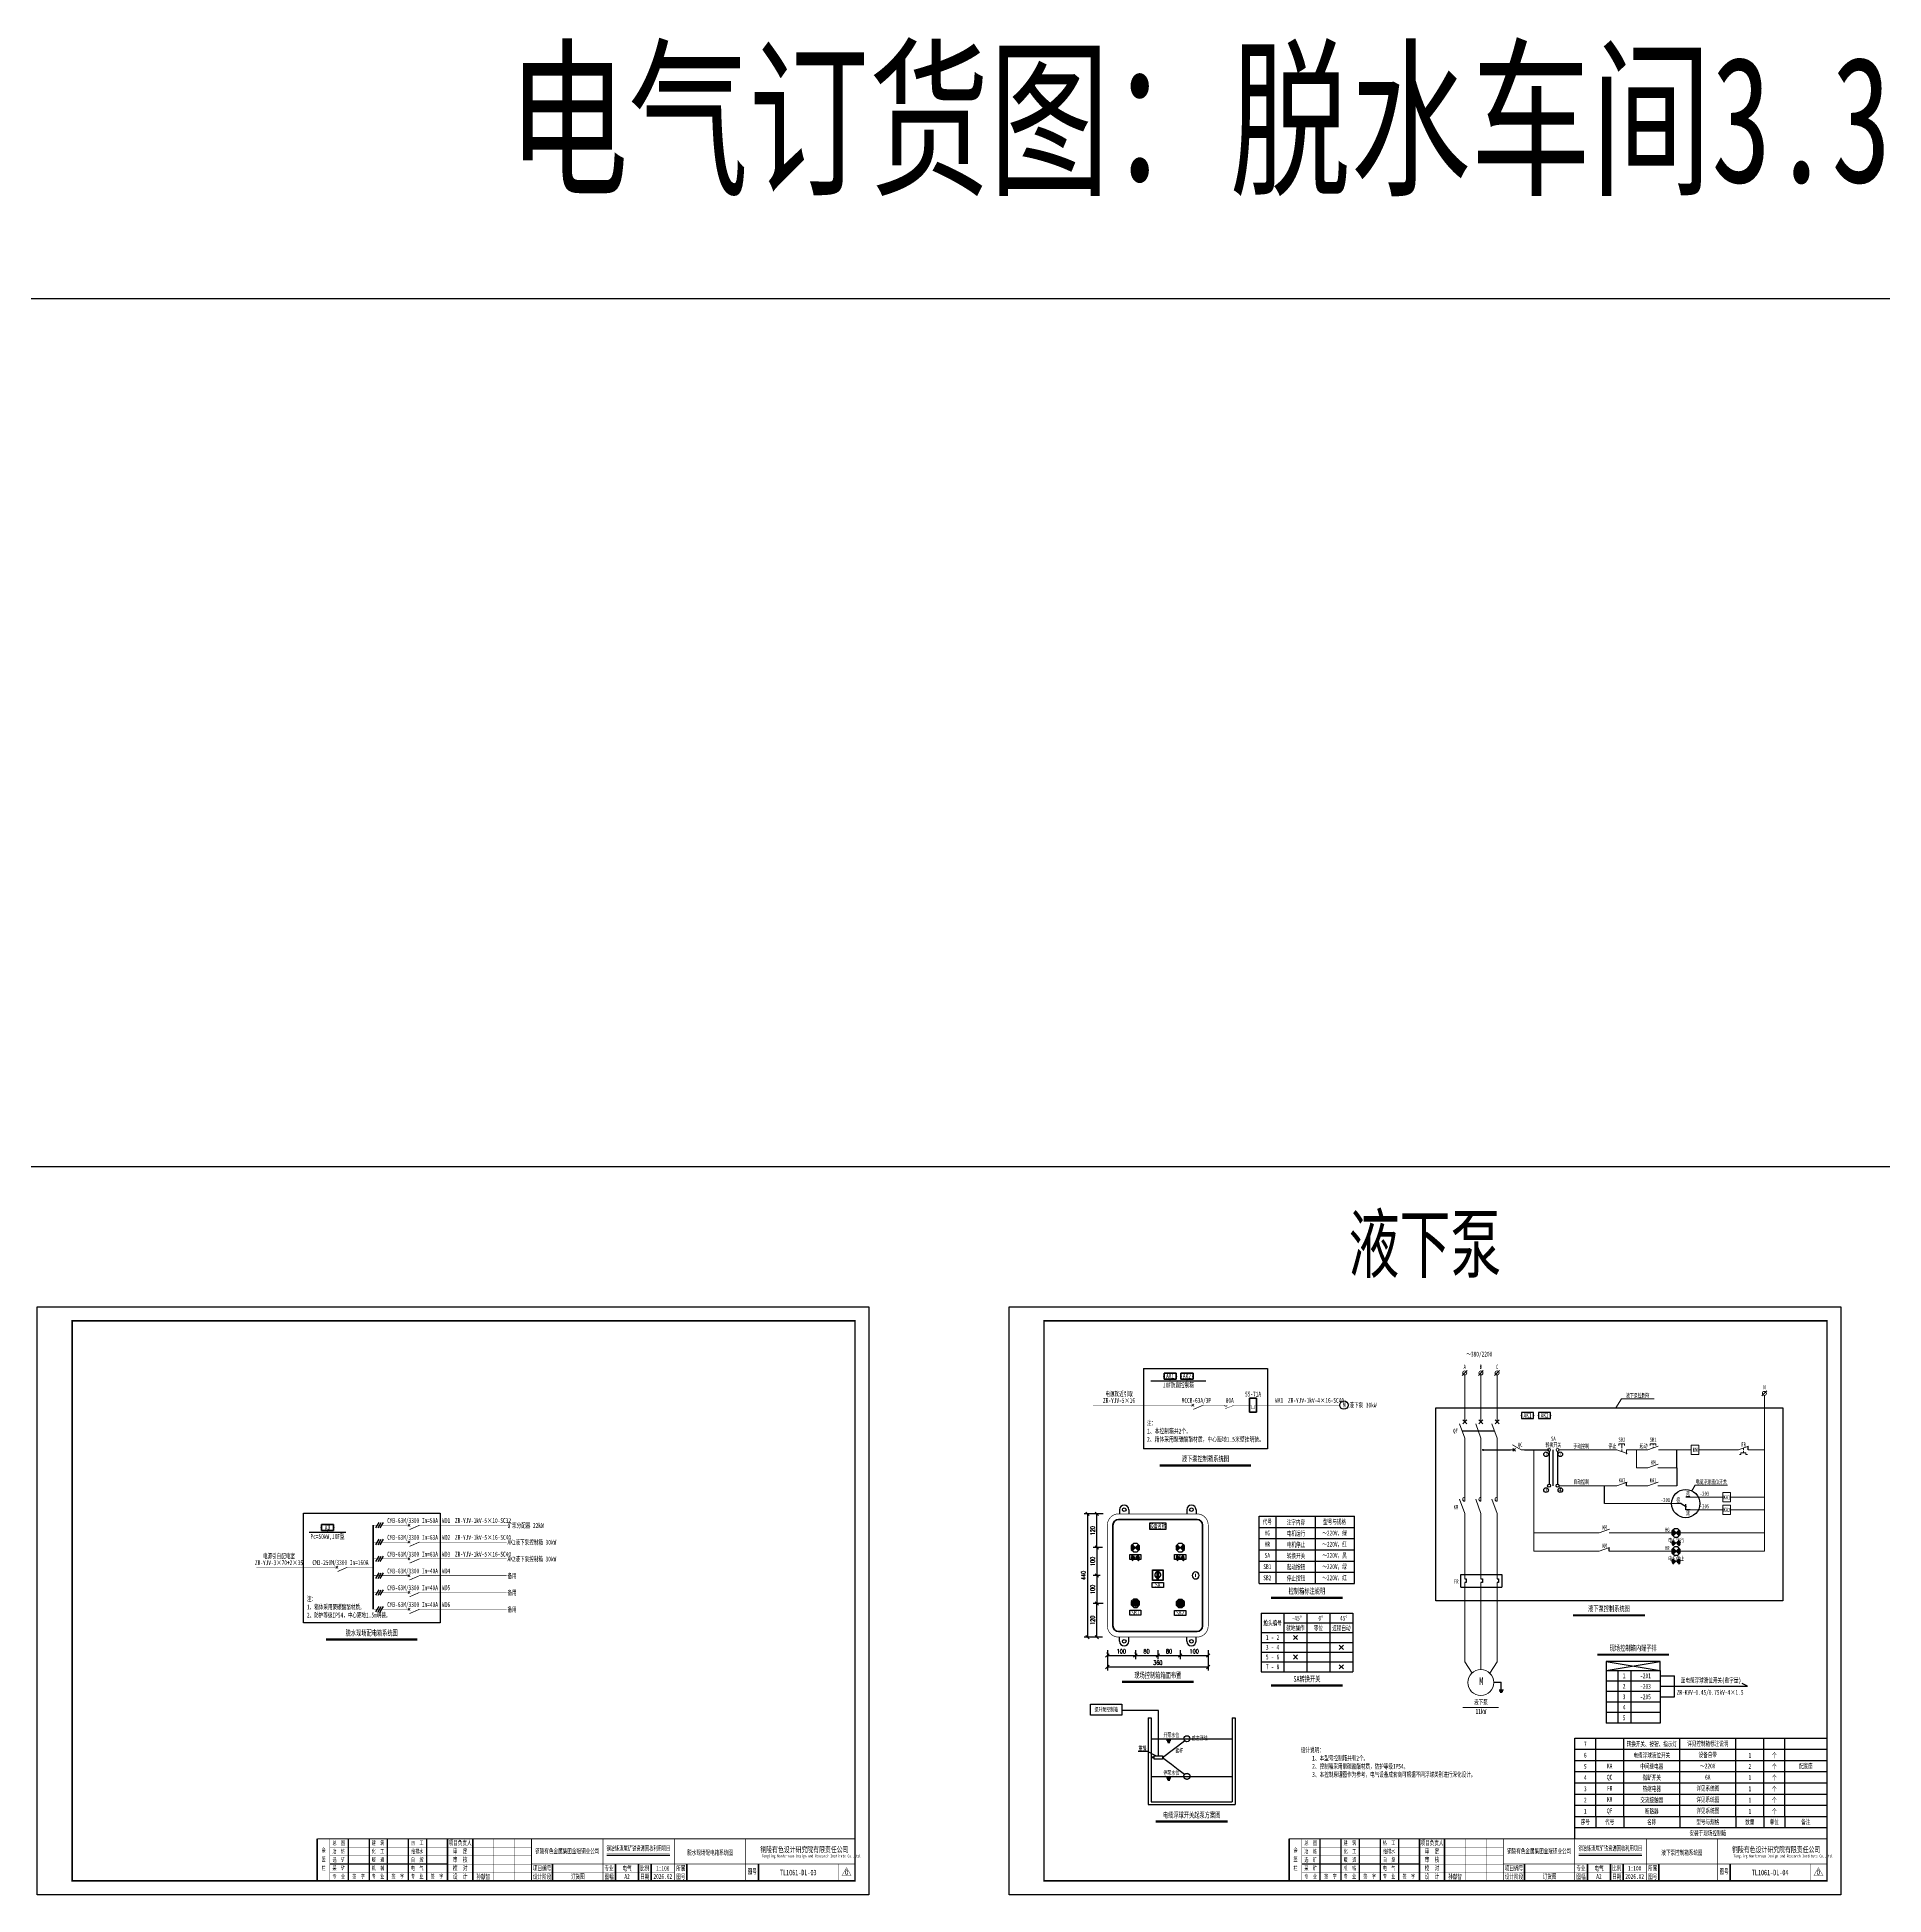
# Model space of a CAD drawing. Header units: millimetres. Extents: x 401220 to 2750366, y -101310 to 943175.
# Drawn here: x 582824 to 714692, y 319391 to 452078 of the extents above; entities that cross this region are included whole.
import ezdxf
from ezdxf.enums import TextEntityAlignment as Align

# ---------------------------------------------------------------- set-up
doc = ezdxf.new("R2010")
doc.units = ezdxf.units.MM
for name, pattern in [('DASHED', [0.75, 0.5, -0.25]), ('事故照明', [800, 600, 0, -200, 0]), ('常规', [20, 10, 0, 10])]:
    doc.linetypes.add(name, pattern=pattern)
for name, color, linetype, lineweight in [('01', 7, 'Continuous', 50), ('1轮廓实线层', 7, 'Continuous', 18), ('_0', 7, 'Continuous', 25), ('CAXA0层', 7, 'Continuous', 25), ('MX', 3, 'Continuous', 0), ('SW', 8, 'Continuous', 20), ('TEXT', 4, 'Continuous', 0)]:
    doc.layers.add(name, color=color, linetype=linetype, lineweight=lineweight)
for name, color, linetype in [('1', 7, 'Continuous'), ('4', 1, 'Continuous'), ('4虚线层', 6, 'DASHED'), ('动力平面导线层', 3, '常规'), ('动力平面设备层', 1, 'Continuous'), ('图框', 7, 'Continuous'), ('文字', 7, 'Continuous'), ('标注-照明', 7, 'Continuous'), ('照明平面导线层', 3, 'Continuous'), ('照明平面设备层', 1, 'Continuous'), ('电气-接地设计-接地线', 3, '接地线'), ('高低压系统', 4, 'Continuous')]:
    doc.layers.add(name, color=color, linetype=linetype)
doc.styles.add('DIM_FONT', font='txt.shx', dxfattribs={"width": 0.7, "bigfont": 'hzdx.shx'})
doc.styles.add('HZ', font='simsun.ttf', dxfattribs={"width": 0.75})
doc.styles.add('IDQSTYLE', font='NSimSun.ttf', dxfattribs={"width": 0.7})
doc.styles.add('标准', font='NSimSun.ttf', dxfattribs={"width": 0.667})
doc.linetypes.add('接地线', pattern='A,500,[136,EESLTYPE.shx,S=100,R=0,X=0,Y=0],500,-200,60,-200', length=1460)
doc.dimstyles.new('副本 DIM20', dxfattribs={"dimtxt": 300, "dimasz": 2, "dimexe": 250, "dimexo": 300, "dimgap": 150, "dimtad": 1, "dimdec": 0, "dimlfac": 0.05, "dimzin": 0, "dimdsep": 46, "dimtxsty": 'DIM_FONT', "dimblk1": '_DIMX', "dimblk2": '_DIMX', "dimsah": 1, "dimcen": 0, "dimclrd": 3, "dimclre": 3, "dimclrt": 7, "dimadec": 0, "dimazin": 0, "dimtfac": 1, "dimtdec": 0, "dimtix": 1, "dimtmove": 2, "dimatfit": 3, "dimldrblk": '_DIMX', "dimfxl": 250, "dimtolj": 1, "dimtzin": 0, "dimarcsym": 0})

# ---------------------------------------------------------------- blocks, each defined once
blk = doc.blocks.new('HHG')
at = {"layer": '01', "color": 3, "lineweight": 30}
for p, q in [((320, 0), (0, 0)), ((320, 0), (708, -224)), ((959, 450), (640, 450)), ((640, -452), (640, -42)), ((959, -452), (640, -452))]:
    blk.add_line(p, q, dxfattribs=at)
blk = doc.blocks.new('*U31')
at = {"layer": '1轮廓实线层'}
for p, q in [((0, 15), (0, 10)), ((0, 5), (-3.5, 11.1)), ((0, 10), (-0.9, 10.9)), ((0, 10), (-0.9, 9.1)), ((0, 10), (0.9, 10.9)), ((0, 10), (0.9, 9.1)), ((0, 5), (0, 0))]:
    blk.add_line(p, q, dxfattribs=at)
blk = doc.blocks.new('PLA1')
at = {"color": 0, "linetype": 'ByBlock', "lineweight": -2}
for p, q in [((-500, 500), (-500, 0)), ((500, 500), (-500, 500)), ((-500, 0), (500, 0)), ((500, 0), (500, 500))]:
    blk.add_line(p, q, dxfattribs=at)
for p in [(-500, 250), (0, 500), (0, 0), (500, 250)]:
    blk.add_point(p, dxfattribs=at)
blk = doc.blocks.new('_Oblique')
at = {"color": 0, "linetype": 'ByBlock', "lineweight": -2}
blk.add_line((-0.5, -0.5), (0.5, 0.5), dxfattribs=at)
blk = doc.blocks.new('*D87')
at = {"layer": '1', "color": 3, "linetype": 'ByBlock', "lineweight": -2, "transparency": 16777216}
for p, q in [((658565, 346602), (657578, 346602)), ((657828, 346602), (657828, 337802)), ((658565, 337802), (657578, 337802))]:
    blk.add_line(p, q, dxfattribs=at)
at = {"layer": 'Defpoints', "color": 0, "linetype": 'ByBlock', "transparency": 16777216}
for p in [(658865, 346602), (657828, 337802), (658865, 337802)]:
    blk.add_point(p, dxfattribs=at)
at = {"layer": '1', "color": 3, "linetype": 'ByBlock', "lineweight": -2, "transparency": 16777216, "xscale": 250, "yscale": 250, "zscale": 250}
for p, rotation in [((657828, 346602), 90), ((657828, 337802), 270)]:
    blk.add_blockref('_Oblique', p, dxfattribs=dict(at, rotation=rotation))
at = {"layer": '1', "color": 7, "linetype": 'ByBlock', "transparency": 16777216, "insert": (657528, 342202), "char_height": 300, "attachment_point": 5, "rotation": 90, "style": 'DIM_FONT'}
blk.add_mtext('\\A1;440', dxfattribs=at)
blk = doc.blocks.new('_DIMX')
blk.add_line((-150, 0), (150, 0))
at = {"const_width": 50}
blk.add_lwpolyline([(-70, -70), (70, 70)], dxfattribs=at)
blk = doc.blocks.new('*D88')
at = {"layer": '1', "color": 3, "linetype": 'ByBlock', "lineweight": -2, "transparency": 16777216}
for p, q in [((658946, 340202), (658242, 340202)), ((658492, 337802), (658492, 340202)), ((658888, 337802), (658242, 337802))]:
    blk.add_line(p, q, dxfattribs=at)
at = {"layer": 'Defpoints', "color": 0, "linetype": 'ByBlock', "transparency": 16777216}
for p in [(658492, 340202), (659246, 340202), (659188, 337802)]:
    blk.add_point(p, dxfattribs=at)
at = {"layer": '1', "color": 3, "linetype": 'ByBlock', "lineweight": -2, "transparency": 16777216, "xscale": 250, "yscale": 250, "zscale": 250}
for p, rotation in [((658492, 340202), 90), ((658492, 337802), 270)]:
    blk.add_blockref('_Oblique', p, dxfattribs=dict(at, rotation=rotation))
at = {"layer": '1', "color": 7, "linetype": 'ByBlock', "transparency": 16777216, "insert": (658192, 339002), "char_height": 300, "attachment_point": 5, "rotation": 90, "style": 'DIM_FONT'}
blk.add_mtext('\\A1;120', dxfattribs=at)
blk = doc.blocks.new('*D89')
at = {"layer": '1', "color": 3, "linetype": 'ByBlock', "lineweight": -2, "transparency": 16777216}
for p, q in [((658671, 342202), (658242, 342202)), ((658492, 342202), (658492, 340202)), ((658733, 340202), (658242, 340202))]:
    blk.add_line(p, q, dxfattribs=at)
at = {"layer": 'Defpoints', "color": 0, "linetype": 'ByBlock', "transparency": 16777216}
for p in [(658971, 342202), (658492, 340202), (659033, 340202)]:
    blk.add_point(p, dxfattribs=at)
at = {"layer": '1', "color": 3, "linetype": 'ByBlock', "lineweight": -2, "transparency": 16777216, "xscale": 250, "yscale": 250, "zscale": 250}
for p, rotation in [((658492, 342202), 90), ((658492, 340202), 270)]:
    blk.add_blockref('_Oblique', p, dxfattribs=dict(at, rotation=rotation))
at = {"layer": '1', "color": 7, "linetype": 'ByBlock', "transparency": 16777216, "insert": (658192, 341202), "char_height": 300, "attachment_point": 5, "rotation": 90, "style": 'DIM_FONT'}
blk.add_mtext('\\A1;100', dxfattribs=at)
blk = doc.blocks.new('*D90')
at = {"layer": '1', "color": 3, "linetype": 'ByBlock', "lineweight": -2, "transparency": 16777216}
for p, q in [((658671, 344202), (658242, 344202)), ((658492, 344202), (658492, 342202)), ((658733, 342202), (658242, 342202))]:
    blk.add_line(p, q, dxfattribs=at)
at = {"layer": 'Defpoints', "color": 0, "linetype": 'ByBlock', "transparency": 16777216}
for p in [(658971, 344202), (658492, 342202), (659033, 342202)]:
    blk.add_point(p, dxfattribs=at)
at = {"layer": '1', "color": 3, "linetype": 'ByBlock', "lineweight": -2, "transparency": 16777216, "xscale": 250, "yscale": 250, "zscale": 250}
for p, rotation in [((658492, 344202), 90), ((658492, 342202), 270)]:
    blk.add_blockref('_Oblique', p, dxfattribs=dict(at, rotation=rotation))
at = {"layer": '1', "color": 7, "linetype": 'ByBlock', "transparency": 16777216, "insert": (658192, 343202), "char_height": 300, "attachment_point": 5, "rotation": 90, "style": 'DIM_FONT'}
blk.add_mtext('\\A1;100', dxfattribs=at)
blk = doc.blocks.new('*D91')
at = {"layer": '1', "color": 3, "linetype": 'ByBlock', "lineweight": -2, "transparency": 16777216}
for p, q in [((658946, 346602), (658242, 346602)), ((658492, 344202), (658492, 346602)), ((658888, 344202), (658242, 344202))]:
    blk.add_line(p, q, dxfattribs=at)
at = {"layer": 'Defpoints', "color": 0, "linetype": 'ByBlock', "transparency": 16777216}
for p in [(658492, 346602), (659246, 346602), (659188, 344202)]:
    blk.add_point(p, dxfattribs=at)
at = {"layer": '1', "color": 3, "linetype": 'ByBlock', "lineweight": -2, "transparency": 16777216, "xscale": 250, "yscale": 250, "zscale": 250}
for p, rotation in [((658492, 346602), 90), ((658492, 344202), 270)]:
    blk.add_blockref('_Oblique', p, dxfattribs=dict(at, rotation=rotation))
at = {"layer": '1', "color": 7, "linetype": 'ByBlock', "transparency": 16777216, "insert": (658192, 345402), "char_height": 300, "attachment_point": 5, "rotation": 90, "style": 'DIM_FONT'}
blk.add_mtext('\\A1;120', dxfattribs=at)
blk = doc.blocks.new('*D92')
at = {"layer": '1', "color": 3, "linetype": 'ByBlock', "lineweight": -2, "transparency": 16777216}
for p, q in [((662845, 336879), (662845, 336233)), ((662845, 336483), (664446, 336483)), ((664446, 336879), (664446, 336233))]:
    blk.add_line(p, q, dxfattribs=at)
at = {"layer": 'Defpoints', "color": 0, "linetype": 'ByBlock', "transparency": 16777216}
for p in [(662845, 337179), (664446, 337179), (664446, 336483)]:
    blk.add_point(p, dxfattribs=at)
at = {"layer": '1', "color": 3, "linetype": 'ByBlock', "lineweight": -2, "transparency": 16777216, "xscale": 250, "yscale": 250, "zscale": 250, "rotation": 180}
blk.add_blockref('_Oblique', (662845, 336483), dxfattribs=at)
at = {"layer": '1', "color": 3, "linetype": 'ByBlock', "lineweight": -2, "transparency": 16777216, "xscale": 250, "yscale": 250, "zscale": 250}
blk.add_blockref('_Oblique', (664446, 336483), dxfattribs=at)
at = {"layer": '1', "color": 7, "linetype": 'ByBlock', "transparency": 16777216, "insert": (663646, 336783), "char_height": 300, "attachment_point": 5, "style": 'DIM_FONT'}
blk.add_mtext('\\A1;80', dxfattribs=at)
blk = doc.blocks.new('*D93')
at = {"layer": '1', "color": 3, "linetype": 'ByBlock', "lineweight": -2, "transparency": 16777216}
for p, q in [((664446, 336879), (664446, 336233)), ((664446, 336483), (666446, 336483)), ((666446, 336879), (666446, 336233))]:
    blk.add_line(p, q, dxfattribs=at)
at = {"layer": 'Defpoints', "color": 0, "linetype": 'ByBlock', "transparency": 16777216}
for p in [(664446, 337179), (666446, 337179), (666446, 336483)]:
    blk.add_point(p, dxfattribs=at)
at = {"layer": '1', "color": 3, "linetype": 'ByBlock', "lineweight": -2, "transparency": 16777216, "xscale": 250, "yscale": 250, "zscale": 250, "rotation": 180}
blk.add_blockref('_Oblique', (664446, 336483), dxfattribs=at)
at = {"layer": '1', "color": 3, "linetype": 'ByBlock', "lineweight": -2, "transparency": 16777216, "xscale": 250, "yscale": 250, "zscale": 250}
blk.add_blockref('_Oblique', (666446, 336483), dxfattribs=at)
at = {"layer": '1', "color": 7, "linetype": 'ByBlock', "transparency": 16777216, "insert": (665446, 336783), "char_height": 300, "attachment_point": 5, "style": 'DIM_FONT'}
blk.add_mtext('\\A1;100', dxfattribs=at)
blk = doc.blocks.new('*D94')
at = {"layer": '1', "color": 3, "linetype": 'ByBlock', "lineweight": -2, "transparency": 16777216}
for p, q in [((659246, 336879), (659246, 335418)), ((666446, 336879), (666446, 335418)), ((659246, 335668), (666446, 335668))]:
    blk.add_line(p, q, dxfattribs=at)
at = {"layer": 'Defpoints', "color": 0, "linetype": 'ByBlock', "transparency": 16777216}
for p in [(659246, 337179), (666446, 337179), (666446, 335668)]:
    blk.add_point(p, dxfattribs=at)
at = {"layer": '1', "color": 3, "linetype": 'ByBlock', "lineweight": -2, "transparency": 16777216, "xscale": 250, "yscale": 250, "zscale": 250, "rotation": 180}
blk.add_blockref('_Oblique', (659246, 335668), dxfattribs=at)
at = {"layer": '1', "color": 3, "linetype": 'ByBlock', "lineweight": -2, "transparency": 16777216, "xscale": 250, "yscale": 250, "zscale": 250}
blk.add_blockref('_Oblique', (666446, 335668), dxfattribs=at)
at = {"layer": '1', "color": 7, "linetype": 'ByBlock', "transparency": 16777216, "insert": (662846, 335968), "char_height": 300, "attachment_point": 5, "style": 'DIM_FONT'}
blk.add_mtext('\\A1;360', dxfattribs=at)
blk = doc.blocks.new('*D95')
at = {"layer": '1', "color": 3, "linetype": 'ByBlock', "lineweight": -2, "transparency": 16777216}
for p, q in [((659246, 336596), (659246, 336733)), ((659246, 336483), (661246, 336483)), ((661246, 336596), (661246, 336733))]:
    blk.add_line(p, q, dxfattribs=at)
at = {"layer": 'Defpoints', "color": 0, "linetype": 'ByBlock', "transparency": 16777216}
for p in [(659246, 336296), (661246, 336483), (661246, 336296)]:
    blk.add_point(p, dxfattribs=at)
at = {"layer": '1', "color": 3, "linetype": 'ByBlock', "lineweight": -2, "transparency": 16777216, "xscale": 250, "yscale": 250, "zscale": 250, "rotation": 180}
blk.add_blockref('_Oblique', (659246, 336483), dxfattribs=at)
at = {"layer": '1', "color": 3, "linetype": 'ByBlock', "lineweight": -2, "transparency": 16777216, "xscale": 250, "yscale": 250, "zscale": 250}
blk.add_blockref('_Oblique', (661246, 336483), dxfattribs=at)
at = {"layer": '1', "color": 7, "linetype": 'ByBlock', "transparency": 16777216, "insert": (660246, 336783), "char_height": 300, "attachment_point": 5, "style": 'DIM_FONT'}
blk.add_mtext('\\A1;100', dxfattribs=at)
blk = doc.blocks.new('*D96')
at = {"layer": '1', "color": 3, "linetype": 'ByBlock', "lineweight": -2, "transparency": 16777216}
for p, q in [((661244, 336879), (661244, 336233)), ((661244, 336483), (662845, 336483)), ((662845, 336879), (662845, 336233))]:
    blk.add_line(p, q, dxfattribs=at)
at = {"layer": 'Defpoints', "color": 0, "linetype": 'ByBlock', "transparency": 16777216}
for p in [(661244, 337179), (662845, 337179), (662845, 336483)]:
    blk.add_point(p, dxfattribs=at)
at = {"layer": '1', "color": 3, "linetype": 'ByBlock', "lineweight": -2, "transparency": 16777216, "xscale": 250, "yscale": 250, "zscale": 250, "rotation": 180}
blk.add_blockref('_Oblique', (661244, 336483), dxfattribs=at)
at = {"layer": '1', "color": 3, "linetype": 'ByBlock', "lineweight": -2, "transparency": 16777216, "xscale": 250, "yscale": 250, "zscale": 250}
blk.add_blockref('_Oblique', (662845, 336483), dxfattribs=at)
at = {"layer": '1', "color": 7, "linetype": 'ByBlock', "transparency": 16777216, "insert": (662044, 336783), "char_height": 300, "attachment_point": 5, "style": 'DIM_FONT'}
blk.add_mtext('\\A1;80', dxfattribs=at)
blk = doc.blocks.new('JJH')
at = {"color": 3, "linetype": '常规', "lineweight": 35}
for p, q in [((-500, -500), (-500, 0)), ((500, 0), (-500, 0)), ((500, -500), (500, 0)), ((-500, -500), (500, -500))]:
    blk.add_line(p, q, dxfattribs=at)
at = {"color": 3, "linetype": '常规', "lineweight": 35, "const_width": 30}
blk.add_lwpolyline([(0, 100), (0, -125), (-250, -125), (-250, -375), (0, -375), (0, -600)], dxfattribs=at)
blk = doc.blocks.new('GGF')
at = {"layer": '照明平面导线层', "color": 3, "linetype": '常规', "lineweight": 25, "ltscale": 2, "const_width": 30}
for points in [[(0, 0), (0, -365)], [(0, -1065), (-261, -402)], [(0, -365), (0, -544)], [(0, -1065), (0, -1429)]]:
    blk.add_lwpolyline(points, dxfattribs=at)
blk.add_lwpolyline([(0, -544, -1.1220072), (0, -365, -1.343832)], format="xyb", dxfattribs=at)
blk = doc.blocks.new('DYDQ0201')
at = {"color": 0}
for points, const_width in [([(0, 0), (0, -3.8)], 0.3), ([(0, -11.2), (-3.1, -4.1)], 0.5), ([(0.9, -4.6), (-0.9, -2.9)], 0.5), ([(-0.9, -4.6), (0.9, -2.9)], 0.5), ([(0, -11.2), (0, -15)], 0.3)]:
    blk.add_lwpolyline(points, dxfattribs=dict(at, const_width=const_width))
blk = doc.blocks.new('3')
at = {"layer": 'TEXT', "color": 7, "lineweight": 25, "style": 'HZ', "width": 0.75}
for s, height, p in [('铜陵有色设计研究院有限责任公司', 400, (221501, 249018)), ('Tongling Nonferrous Design and Research Institute Co.,Ltd.', 200, (221613, 248659))]:
    blk.add_text(s, height=height, dxfattribs=at).set_placement(p)
blk = doc.blocks.new('铜陵有色图签02')
at = {"layer": '图框', "linetype": 'Continuous', "lineweight": 50}
for p, q in [((-38401, 3003), (-38401, 1)), ((-29100, 3001), (-29100, 0))]:
    blk.add_line(p, q, dxfattribs=at)
at = {"layer": '图框', "color": 7, "linetype": 'Continuous', "lineweight": 25}
for p, q in [((-36201, 3010), (-36201, 9)), ((-34701, 3010), (-34701, 9)), ((-33401, 3017), (-33401, 16)), ((-31901, 3017), (-31901, 16)), ((-30601, 3017), (-30601, 16)), ((-29100, 1201), (-37501, 1201))]:
    blk.add_line(p, q, dxfattribs=at)
at = {"layer": '图框', "color": 7, "linetype": 'Continuous', "lineweight": 35}
for p, q in [((-27300, 3001), (-27300, 1)), ((-21600, 1197), (-21600, -3)), ((-17100, 1200), (-17100, 0)), ((-15450, 0), (-15450, 1200)), ((-14550, 1200), (-14550, 0)), ((-12000, 1201), (-12000, 1)), ((-6900, 1202), (-6900, 2))]:
    blk.add_line(p, q, dxfattribs=at)
at = {"layer": '图框', "lineweight": 25}
blk.add_line((-17723, 1830), (-13223, 1830), dxfattribs=at)
at = {"layer": '图框', "lineweight": 70, "const_width": 70}
blk.add_lwpolyline([(-17980, 3001), (0, 3001), (-38401, 3001)], dxfattribs=at)
at = {"layer": '图框', "color": 7, "linetype": 'Continuous', "lineweight": 25, "const_width": 25}
for points in [[(-37501, 3000), (-37501, 0)], [(-25800, 3001), (-25800, 1)], [(-24300, 3001), (-24300, 1)], [(-23100, 2401), (-37501, 2401)], [(-23100, 1801), (-37501, 1801)], [(-12900, 600), (-18000, 600), (-37501, 600)], [(-23100, 1201), (-29100, 1201)], [(-602, 943), (-932, 371), (-272, 371), (-602, 943)]]:
    blk.add_lwpolyline(points, dxfattribs=at)
at = {"layer": '图框', "linetype": 'Continuous', "lineweight": 50, "const_width": 50}
for points in [[(-23100, 3001), (-23100, 1)], [(-18000, 3000), (-18000, 0)]]:
    blk.add_lwpolyline(points, dxfattribs=at)
at = {"layer": '图框', "lineweight": 50, "const_width": 50}
for points in [[(-12900, 3001), (-12900, 1)], [(-7800, 3001), (-7800, 1)], [(0, 3000), (0, 0)], [(-23100, 1200), (0, 1200)]]:
    blk.add_lwpolyline(points, dxfattribs=at)
at = {"layer": '图框', "lineweight": 25, "const_width": 35}
blk.add_lwpolyline([(-17723, 1930), (-13223, 1930)], dxfattribs=at)
at = {"layer": '图框', "linetype": 'Continuous', "lineweight": 70, "const_width": 70}
blk.add_lwpolyline([(-38401, 1), (0, 0)], dxfattribs=at)
at = {"layer": '图框', "color": 7, "linetype": 'Continuous', "lineweight": 35, "const_width": 25}
blk.add_lwpolyline([(-1200, 1201), (-1200, 0)], dxfattribs=at)
at = {"layer": '图框', "lineweight": 25}
blk.add_blockref('3', (-228268, -246986), dxfattribs=at)
at = {"layer": 'TEXT', "color": 7, "lineweight": 25, "style": '标准', "width": 0.667}
for s, height, p in [('总  图', 300, (-36862, 2555)), ('建  筑', 300, (-34062, 2562)), ('热  工', 300, (-31262, 2562)), ('项目负责人', 350, (-28197, 2541)), ('签', 300, (-37942, 1404)), ('会', 300, (-37942, 2054)), ('冶  炼', 300, (-36862, 1955)), ('选  矿', 300, (-36862, 1355)), ('化  工', 300, (-34062, 1962)), ('暖  通', 300, (-34062, 1362)), ('给排水', 300, (-31262, 1962)), ('自  控', 300, (-31262, 1362)), ('审  定', 350, (-28197, 1941)), ('审  核', 350, (-28197, 1341)), ('栏', 300, (-37942, 754)), ('采  矿', 300, (-36862, 754)), ('专  业', 300, (-36862, 170)), ('签  字', 300, (-35449, 170)), ('机  械', 300, (-34062, 761)), ('专  业', 300, (-34062, 177)), ('签  字', 300, (-32649, 177)), ('专  业', 300, (-31262, 177)), ('电  气', 300, (-31262, 761)), ('签  字', 300, (-29849, 177)), ('校  对', 350, (-28197, 741)), ('设  计', 350, (-28197, 139)), ('项目编号', 350, (-22343, 730)), ('设计阶段', 350, (-22343, 130)), ('专业', 350, (-17559, 730)), ('图幅', 350, (-17559, 130)), ('比例', 350, (-15009, 730)), ('日期', 350, (-15009, 130)), ('所属', 350, (-12438, 730)), ('图号', 350, (-12438, 130)), ('图号', 350, (-7339, 495))]:
    blk.add_text(s, height=height, dxfattribs=at).set_placement(p, align=Align.CENTER)

msp = doc.modelspace()

# ---------------------------------------------------------------- hatches: boundary and pattern name
at = {"linetype": 'ByBlock', "lineweight": 25}
h = msp.add_hatch(dxfattribs=at)
h.set_pattern_fill('ANSI31', color=3, scale=184.8, style=0)
h.set_pattern_definition([(45, (135455.75, 347439.01), (-16.3341666, 16.3341666), [])])
h.paths.add_polyline_path([(699858.1, 345244), (699649.2, 345453.3, 0.19912814), (699562.4, 345244, 0.19869661), (699648.9, 345035.1)])
h.paths.add_polyline_path([(700067.4, 345453), (699858.1, 345244), (700067, 345034.8, 0.19912814), (700153.8, 345244, 0.19869661)])
h = msp.add_hatch(dxfattribs=at)
h.set_pattern_fill('ANSI31', color=3, scale=184.8, style=0)
h.set_pattern_definition([(45, (96844.062, 346381.2), (-16.3341666, 16.3341666), [])])
h.paths.add_polyline_path([(661246.4, 344186.2), (661037.5, 344395.5, 0.19912814), (660950.7, 344186.2, 0.19869661), (661037.2, 343977.3)])
h.paths.add_polyline_path([(661455.7, 344395.1), (661246.4, 344186.2), (661455.3, 343977, 0.19912814), (661542.1, 344186.2, 0.19869661)])
h = msp.add_hatch(dxfattribs=at)
h.set_pattern_fill('ANSI31', color=3, scale=184.8, style=0)
h.set_pattern_definition([(45, (96844.062, 345646.175), (-16.3341666, 16.3341666), [])])
h.paths.add_polyline_path([(661246.4, 343451.2), (661037.5, 343660.5, 0.19912814), (660950.7, 343451.2, 0.19869661), (661037.2, 343242.3)])
h.paths.add_polyline_path([(661455.7, 343660.1), (661246.4, 343451.2), (661455.3, 343242, 0.19912814), (661542.1, 343451.2, 0.19869661)])
h = msp.add_hatch(dxfattribs=at)
h.set_pattern_fill('ANSI31', color=1, scale=184.8, style=0)
h.set_pattern_definition([(45, (101433.915, 346381.2), (-16.3341666, 16.3341666), [])])
h.paths.add_polyline_path([(664446.4, 344186.2), (664237.5, 344395.5, 0.19912814), (664150.7, 344186.2, 0.19869661), (664237.2, 343977.3)])
h.paths.add_polyline_path([(664655.7, 344395.1), (664446.4, 344186.2), (664655.3, 343977, 0.19912814), (664742.1, 344186.2, 0.19869661)])
h = msp.add_hatch(dxfattribs=at)
h.set_pattern_fill('ANSI31', color=1, scale=184.8, style=0)
h.set_pattern_definition([(45, (101433.915, 345646.175), (-16.3341666, 16.3341666), [])])
h.paths.add_polyline_path([(664446.4, 343451.2), (664237.5, 343660.5, 0.19912814), (664150.7, 343451.2, 0.19869661), (664237.2, 343242.3)])
h.paths.add_polyline_path([(664655.7, 343660.1), (664446.4, 343451.2), (664655.3, 343242, 0.19912814), (664742.1, 343451.2, 0.19869661)])
h = msp.add_hatch(dxfattribs=at)
h.set_pattern_fill('ANSI31', color=1, scale=184.8, style=0)
h.set_pattern_definition([(45, (135455.664, 346139.01), (-16.3341666, 16.3341666), [])])
h.paths.add_polyline_path([(699858, 343944), (699649.1, 344153.3, 0.19912814), (699562.3, 343944, 0.19869661), (699648.8, 343735.1)])
h.paths.add_polyline_path([(700067.3, 344153), (699858, 343944), (700066.9, 343734.8, 0.19912814), (700153.7, 343944, 0.19869661)])
h = msp.add_hatch(dxfattribs=at)
h.set_pattern_fill('ANSI31', color=3, scale=184.8, style=0)
h.set_pattern_definition([(45, (135455.75, 346703.985), (-16.3341666, 16.3341666), [])])
h.paths.add_polyline_path([(699858.1, 344509), (699649.2, 344718.3, 0.19912814), (699562.4, 344509, 0.19869661), (699648.9, 344300.1)])
h.paths.add_polyline_path([(700067.4, 344717.9), (699858.1, 344509), (700067, 344299.8, 0.19912814), (700153.8, 344509, 0.19869661)])
h = msp.add_hatch(dxfattribs=at)
h.set_pattern_fill('ANSI31', color=1, scale=184.8, style=0)
h.set_pattern_definition([(45, (135455.664, 345403.985), (-16.3341666, 16.3341666), [])])
h.paths.add_polyline_path([(699858, 343209), (699649.1, 343418.3, 0.19912814), (699562.3, 343209, 0.19869661), (699648.8, 343000.1)])
h.paths.add_polyline_path([(700067.3, 343417.9), (699858, 343209), (700066.9, 342999.8, 0.19912814), (700153.7, 343209, 0.19869661)])
at = {"layer": '文字', "linetype": 'ByBlock', "ltscale": 0.2}
h = msp.add_hatch(dxfattribs=at)
h.set_pattern_fill('ANSI31', color=0, scale=308, style=0)
h.set_pattern_definition([(45, (-2701259.53, 1715190.007), (-27.22361108, 27.22361108), [])])
edge = h.paths.add_edge_path()
edge.add_line((662906, 341938.6), (662906, 342213.9))
edge.add_line((662781.3, 342213.9), (662781.3, 341938.6))
edge.add_arc((662009.6, 342213.9), 896.4, 360, 366.231132)
edge.add_arc((662425.5, 342259.3), 478.1, 6.231132, 14.766974)
edge.add_arc((662684.3, 342327.6), 210.4, 14.766974, 32.471625)
edge.add_arc((662843.7, 342429), 21.5, 32.471625, 90)
edge.add_arc((662843.7, 342429), 21.5, 90, 147.528375)
edge.add_arc((663003, 342327.6), 210.4, 147.528375, 165.233026)
edge.add_arc((663261.9, 342259.3), 478.1, 165.233026, 173.768868)
edge.add_arc((663677.7, 342213.9), 896.4, 173.768868, 180)
edge.add_line((662781.3, 341938.6), (662906, 341938.6))
at = {"layer": '电气-接地设计-接地线', "linetype": 'ByBlock', "ltscale": 0.2}
h = msp.add_hatch(color=3, dxfattribs=at)
edge = h.paths.add_edge_path()
edge.add_arc((661246.4, 340217.3), 230.3, 0, 360)
h = msp.add_hatch(color=1, dxfattribs=at)
edge = h.paths.add_edge_path()
edge.add_arc((664446.4, 340201.8), 230.3, 0, 360)

# ---------------------------------------------------------------- linework, layer by layer
at = {"color": 3}
for p, q in [((930455.5, 433391.2), (401219.7, 433391.2)), ((930455.5, 371391.2), (401219.7, 371391.2))]:
    msp.add_line(p, q, dxfattribs=at)
at = {"color": 0, "lineweight": -3, "ltscale": 100}
for p, q in [((661824.3, 356990.3), (670669.1, 356990.3)), ((661824.3, 356990.3), (661824.3, 351251.2)), ((670669.1, 356990.3), (670669.1, 351251.2)), ((670669.1, 351251.2), (661824.3, 351251.2)), ((601834.5, 346662.2), (611594.8, 346662.2)), ((601834.5, 338809.4), (601834.5, 346662.2)), ((611594.8, 346662.2), (611594.8, 338809.4)), ((611594.8, 338809.4), (601834.5, 338809.4))]:
    msp.add_line(p, q, dxfattribs=at)
at = {"color": 0, "linetype": 'ByBlock', "lineweight": 20}
for p, q in [((704303, 351172.5), (701471.2, 351172.5)), ((704379.1, 350846.2), (704487.6, 350846.2)), ((704487.6, 350846.2), (704487.6, 350954.7)), ((704487.6, 350954.7), (704849.4, 350954.7)), ((704668.5, 351262.9), (704668.5, 351142.3)), ((704668.5, 351075.3), (704668.5, 350954.7)), ((704849.4, 350954.7), (704849.4, 350846.2)), ((704849.4, 350846.2), (704958, 350846.2)), ((706164.4, 347788), (703740.6, 347788)), ((706164.4, 346886), (703740.6, 346886))]:
    msp.add_line(p, q, dxfattribs=at)
at = {"color": 3, "linetype": 'ByBlock', "lineweight": 25}
for p, q in [((700067.4, 345453), (699648.9, 345035.1)), ((700067, 345034.8), (699649.2, 345453.3)), ((661455.7, 344395.1), (661037.2, 343977.3)), ((661455.3, 343977), (661037.5, 344395.5)), ((694860.8, 336062.3), (698727.8, 335411.5)), ((694860.8, 335411.5), (698727.8, 336062.3)), ((694860.8, 335411.5), (694860.8, 331662.5)), ((694860.8, 335411.5), (698727.8, 335411.5)), ((698727.8, 334661.7), (694860.8, 334661.7)), ((695696.7, 335411.5), (695696.7, 331662.5)), ((696616.1, 335411.5), (696616.1, 331662.5)), ((698727.8, 335411.5), (698727.8, 331662.5)), ((698727.8, 333911.9), (694860.8, 333911.9)), ((698727.8, 333162.1), (694860.8, 333162.1)), ((698727.8, 332412.3), (694860.8, 332412.3)), ((698727.8, 331662.5), (694860.8, 331662.5))]:
    msp.add_line(p, q, dxfattribs=at)
at = {"color": 1, "linetype": 'ByBlock', "lineweight": 25}
for p, q in [((664655.7, 344395.1), (664237.2, 343977.3)), ((664655.3, 343977), (664237.5, 344395.5)), ((700067.3, 344153), (699648.8, 343735.1)), ((700066.9, 343734.8), (699649.1, 344153.3))]:
    msp.add_line(p, q, dxfattribs=at)
at = {"color": 0, "linetype": 'ByBlock', "lineweight": 25}
for p, q in [((662781.3, 342213.9), (662781.3, 341938.6)), ((662781.3, 341938.6), (662906, 341938.6)), ((662906, 341938.6), (662906, 342213.9))]:
    msp.add_line(p, q, dxfattribs=at)
at = {"linetype": 'ByBlock'}
for p, q in [((684480.9, 342276.1), (687403.3, 342276.1)), ((684480.9, 341371.2), (684480.9, 342276.1)), ((684480.9, 341371.2), (687403.3, 341371.2)), ((684762.9, 341951.8), (684870.7, 341951.8)), ((684870.7, 341695.5), (684762.9, 341695.5)), ((684870.7, 341951.8), (684870.7, 341695.5)), ((685917.7, 341951.8), (686025.5, 341951.8)), ((686025.5, 341695.5), (685917.7, 341695.5)), ((686025.5, 341951.8), (686025.5, 341695.5)), ((687072.6, 341951.8), (687180.4, 341951.8)), ((687180.4, 341695.5), (687072.6, 341695.5)), ((687180.4, 341951.8), (687180.4, 341695.5)), ((687403.3, 342276.1), (687403.3, 341371.2))]:
    msp.add_line(p, q, dxfattribs=at)
at = {"color": 1, "linetype": 'ByBlock'}
for p, q in [((698727.8, 335036.6), (699746.8, 335036.6)), ((699746.8, 333537), (699746.8, 335036.6)), ((698727.8, 334286.8), (699746.8, 334286.8)), ((698727.8, 333537), (699746.8, 333537)), ((699746.8, 334286.8), (704948, 334286.8))]:
    msp.add_line(p, q, dxfattribs=at)
for p, q in [((662889.3, 332560), (660281.5, 332560)), ((662164.1, 332043.7), (662164.1, 325843.7)), ((662164.1, 332043.7), (662364.1, 332043.7)), ((662364.1, 332043.7), (662364.1, 326043.7)), ((662889.3, 329326.7), (662889.3, 332560)), ((668164.1, 332043.7), (668164.1, 326043.7)), ((668164.1, 332043.7), (668364.1, 332043.7)), ((668364.1, 332043.7), (668364.1, 325843.7)), ((662364.1, 330543.7), (668164.1, 330543.7)), ((663193.3, 329199.2), (664764.2, 330396.7)), ((662585.2, 329227.7), (662364.1, 329227.7)), ((662585.2, 329167.6), (662364.1, 329167.6)), ((662364.1, 327854.7), (668164.1, 327854.7)), ((662164.1, 325843.7), (668364.1, 325843.7)), ((662364.1, 326043.7), (668164.1, 326043.7))]:
    msp.add_line(p, q)
at = {"color": 0}
for p in [(661446.7, 329642), (662698.7, 329326.7)]:
    msp.add_line(p, (662054.8, 329642), dxfattribs=at)
at = {"linetype": '事故照明'}
msp.add_line((663193.3, 329199.2), (664764.2, 328001.7), dxfattribs=at)
at = {"color": 4, "linetype": 'ByBlock', "lineweight": 35, "const_width": 30}
msp.add_lwpolyline([(669296.9, 354373.7), (669521.9, 354373.7)], dxfattribs=at)
at = {"color": 7, "linetype": 'ByBlock', "lineweight": 20, "const_width": 75}
msp.add_lwpolyline([(686035.1, 351172.5, 1), (686110.1, 351172.5, 1)], format="xyb", close=True, dxfattribs=at)
at = {"color": 252, "linetype": 'ByBlock', "lineweight": 50}
for points in [[(660046.4, 346201.8, 0.41421356), (659646.4, 345801.8)], [(666046.4, 345801.8, 0.41421356), (665646.4, 346201.8)], [(659646.4, 338601.8, 0.41421356), (660046.4, 338201.8)], [(665646.4, 338201.8, 0.41421356), (666046.4, 338601.8)]]:
    msp.add_lwpolyline(points, format="xyb", dxfattribs=at)
for points in [[(659646.4, 338601.8), (659646.4, 345801.8)], [(660046.4, 346201.8), (665646.4, 346201.8)], [(666046.4, 345801.8), (666046.4, 338601.8)], [(665646.4, 338201.8), (660046.4, 338201.8)]]:
    msp.add_lwpolyline(points, dxfattribs=at)
at = {"color": 0, "linetype": 'ByBlock', "lineweight": 25}
for points in [[(662266.8, 345951.8), (663426.1, 345951.8), (663426.1, 345495.7), (662266.8, 345495.7)], [(660847.4, 343694.9), (661645.5, 343694.9), (661645.5, 343332.1), (660847.4, 343332.1)], [(664047.4, 343694.9), (664845.5, 343694.9), (664845.5, 343332.1), (664047.4, 343332.1)], [(662462.5, 342595.7), (663224.9, 342595.7), (663224.9, 341843.4), (662462.5, 341843.4)], [(662446, 341710.4), (663244.1, 341710.4), (663244.1, 341347.6), (662446, 341347.6)], [(660847.4, 339726), (661645.5, 339726), (661645.5, 339363.1), (660847.4, 339363.1)], [(664047.4, 339710.5), (664845.5, 339710.5), (664845.5, 339347.6), (664047.4, 339347.6)]]:
    msp.add_lwpolyline(points, close=True, dxfattribs=at)
at = {"color": 3, "linetype": 'ByBlock', "lineweight": 25}
for points in [[(699735.6, 345539.7), (699562.4, 345366.5), (699562.4, 345121.6), (699735.6, 344948.4), (699980.6, 344948.4), (700153.8, 345121.6), (700153.8, 345366.5), (699980.6, 345539.7)], [(661123.9, 344481.9), (660950.7, 344308.7), (660950.7, 344063.8), (661123.9, 343890.6), (661368.9, 343890.6), (661542.1, 344063.8), (661542.1, 344308.7), (661368.9, 344481.9)], [(694860.8, 335411.5), (698727.8, 335411.5), (698727.8, 336062.3), (694860.8, 336062.3)]]:
    msp.add_lwpolyline(points, close=True, dxfattribs=at)
at = {"color": 1, "linetype": 'ByBlock', "lineweight": 25}
for points in [[(664323.9, 344481.9), (664150.7, 344308.7), (664150.7, 344063.8), (664323.9, 343890.6), (664568.9, 343890.6), (664742.1, 344063.8), (664742.1, 344308.7), (664568.9, 344481.9)], [(699735.5, 344239.7), (699562.3, 344066.5), (699562.3, 343821.6), (699735.5, 343648.4), (699980.5, 343648.4), (700153.7, 343821.6), (700153.7, 344066.5), (699980.5, 344239.7)]]:
    msp.add_lwpolyline(points, close=True, dxfattribs=at)
at = {"color": 0, "linetype": 'ByBlock', "lineweight": 25}
msp.add_lwpolyline([(662906, 342213.9, 0.02719514), (662900.7, 342311.2, 0.03726187), (662887.8, 342381.2, 0.07740515), (662861.8, 342440.5, 0.25642326), (662843.7, 342450.5, 0.25642326), (662825.5, 342440.5, 0.07740515), (662799.6, 342381.2, 0.03726187), (662786.6, 342311.2, 0.02719514), (662781.3, 342213.9, 0.02719514)], format="xyb", dxfattribs=at)
at = {"color": 3, "linetype": 'ByBlock', "const_width": 64}
msp.add_lwpolyline([(665546.7, 342321.6), (665546.7, 342085.6)], dxfattribs=at)
at = {"linetype": 'ByBlock', "lineweight": 25}
for points in [[(661123.9, 340513), (660950.7, 340339.8), (660950.7, 340094.8), (661123.9, 339921.6), (661368.9, 339921.6), (661542.1, 340094.8), (661542.1, 340339.8), (661368.9, 340513)], [(664323.9, 340497.4), (664150.7, 340324.2), (664150.7, 340079.3), (664323.9, 339906.1), (664568.9, 339906.1), (664742.1, 340079.3), (664742.1, 340324.2), (664568.9, 340497.4)]]:
    msp.add_lwpolyline(points, close=True, dxfattribs=at)
at = {"color": 4}
msp.add_lwpolyline([(658042.6, 333001.2), (660281.5, 333001.2), (660281.5, 332220.7), (658042.6, 332220.7)], close=True, dxfattribs=at)
at = {"color": 3}
msp.add_lwpolyline([(662585.2, 329326.7), (663193.3, 329326.7), (663193.3, 329071.7), (662585.2, 329071.7)], close=True, dxfattribs=at)
at = {"color": 1, "lineweight": 30, "ltscale": 100}
msp.add_circle((676135.6, 354373.7), 295.9, dxfattribs=at)
msp.add_circle((664922.2, 330543.7), 215.8)
at = {"linetype": '事故照明'}
msp.add_circle((664922.2, 327854.7), 215.8, dxfattribs=at)
at = {"color": 0, "linetype": 'ByBlock', "lineweight": 25}
for radius, start, end in [(216.5, 286.739479, 253.260521), (200.7, 288.096502, 251.903498)]:
    msp.add_arc((662843.7, 342249.7), radius, start, end, dxfattribs=at)
at = {"color": 3, "linetype": 'ByBlock'}
for start, end in [(90, 270), (270, 90)]:
    msp.add_arc((665546.4, 342201.8), 250, start, end, dxfattribs=at)
at = {"layer": '4', "color": 0, "linetype": 'ByBlock'}
for p, q in [((660116.4, 346901.8), (660116.4, 346601.8)), ((660776.4, 346901.8), (660776.4, 346601.8)), ((664916.4, 346901.8), (664916.4, 346601.8)), ((665576.4, 346901.8), (665576.4, 346601.8)), ((660116.4, 337501.8), (660116.4, 337801.8)), ((660776.4, 337501.8), (660776.4, 337801.8)), ((664916.4, 337501.8), (664916.4, 337801.8)), ((665576.4, 337501.8), (665576.4, 337801.8))]:
    msp.add_line(p, q, dxfattribs=at)
at = {"layer": '4', "color": 0, "linetype": 'ByBlock', "const_width": 45}
for points in [[(660046.4, 346601.8, 0.41421356), (659246.4, 345801.8)], [(666446.4, 345801.8, 0.41421356), (665646.4, 346601.8)], [(659246.4, 338601.8, 0.41421356), (660046.4, 337801.8)], [(665646.4, 337801.8, 0.41421356), (666446.4, 338601.8)]]:
    msp.add_lwpolyline(points, format="xyb", dxfattribs=at)
for points in [[(660046.4, 346601.8), (665646.4, 346601.8)], [(659246.4, 338601.8), (659246.4, 345801.8)], [(666446.4, 345801.8), (666446.4, 338601.8)], [(665646.4, 337801.8), (660046.4, 337801.8)]]:
    msp.add_lwpolyline(points, dxfattribs=at)
at = {"layer": '4', "color": 0, "linetype": 'ByBlock'}
for centre in [(660446.4, 346901.8), (665246.4, 346901.8), (660446.4, 337501.8), (665246.4, 337501.8)]:
    msp.add_circle(centre, 130, dxfattribs=at)
for centre, start, end in [((660446.4, 346901.8), 0, 180), ((665246.4, 346901.8), 0, 180), ((660446.4, 337501.8), 180, 0), ((665246.4, 337501.8), 180, 0)]:
    msp.add_arc(centre, 330, start, end, dxfattribs=at)
at = {"layer": '4虚线层', "linetype": 'ByBlock', "ltscale": 0.1}
msp.add_circle((700542.9, 347338.1), 1008.5, dxfattribs=at)
at = {"layer": '_0', "color": 0, "linetype": 'ByBlock', "ltscale": 500}
msp.add_line((684582.4, 352522.6), (686892.2, 352522.6), dxfattribs=at)
at = {"layer": '_0', "color": 0, "linetype": 'ByBlock'}
msp.add_line((686835.7, 334581.3), (687368, 334581.3), dxfattribs=at)
at = {"layer": '_0', "linetype": 'ByBlock'}
msp.add_line((687368, 334032.9), (687368, 334585.3), dxfattribs=at)
at = {"layer": 'CAXA0层', "color": 0, "linetype": 'Continuous', "lineweight": 30}
for p, q in [((662359.3, 356110.9), (666271.5, 356110.9)), ((602248.4, 345297.7), (604868.3, 345297.7))]:
    msp.add_line(p, q, dxfattribs=at)
at = {"layer": 'CAXA0层', "color": 2, "linetype": 'Continuous', "lineweight": 40}
for p, q in [((662993.6, 350086.2), (669499.8, 350086.2)), ((603461.5, 337644.4), (609967.8, 337644.4))]:
    msp.add_line(p, q, dxfattribs=at)
at = {"layer": 'CAXA0层', "color": 2, "linetype": 'Continuous', "lineweight": 0}
for p, q in [((662993.6, 350020.7), (669499.8, 350020.7)), ((603461.5, 337578.9), (609967.8, 337578.9))]:
    msp.add_line(p, q, dxfattribs=at)
at = {"layer": 'CAXA0层', "color": 2, "linetype": 'ByBlock', "lineweight": 40}
for p, q in [((670948, 340630), (676046.2, 340630)), ((692516.8, 339378.7), (697614.9, 339378.7)), ((660297.6, 334624.1), (665395.7, 334624.1)), ((670948, 334360.7), (676046.2, 334360.7)), ((662715.1, 324642.5), (667813.2, 324642.5))]:
    msp.add_line(p, q, dxfattribs=at)
at = {"layer": 'CAXA0层', "color": 2, "linetype": 'ByBlock', "lineweight": 0}
for p, q in [((670948, 340564.5), (676046.2, 340564.5)), ((692516.8, 339313.2), (697614.9, 339313.2)), ((660297.6, 334558.6), (665395.7, 334558.6)), ((670948, 334295.2), (676046.2, 334295.2)), ((662715.1, 324577), (667813.2, 324577))]:
    msp.add_line(p, q, dxfattribs=at)
at = {"layer": 'CAXA0层', "color": 3, "linetype": 'ByBlock', "lineweight": 40}
msp.add_line((694245.2, 336565.8), (699343.4, 336565.8), dxfattribs=at)
at = {"layer": 'CAXA0层', "color": 3, "linetype": 'ByBlock', "lineweight": 0}
msp.add_line((694245.2, 336500.3), (699343.4, 336500.3), dxfattribs=at)
at = {"layer": 'CAXA0层', "linetype": 'ByBlock', "lineweight": 0}
msp.add_line((684637.7, 332783.5), (687186.7, 332783.5), dxfattribs=at)
at = {"layer": 'MX', "color": 7, "linetype": 'ByBlock', "lineweight": 20}
for p, q in [((684589.6, 356493.3), (684936.1, 356839.8)), ((684762.9, 356522.4), (684762.9, 353172.2)), ((685744.5, 356493.3), (686091, 356839.8)), ((685917.7, 356522.4), (685917.7, 353172.2)), ((686899.4, 356493.3), (687245.8, 356839.8)), ((687072.6, 356522.4), (687072.6, 353172.2)), ((705991.1, 355033.6), (706337.6, 355380)), ((684762.9, 352017.3), (684402, 353027.8)), ((684907.2, 353316.6), (684618.5, 353027.8)), ((684907.2, 353027.8), (684618.5, 353316.6)), ((685917.7, 352017.3), (685556.8, 353027.8)), ((686062.1, 353316.6), (685773.4, 353027.8)), ((686062.1, 353027.8), (685773.4, 353316.6)), ((687072.6, 352017.3), (686711.7, 353027.8)), ((687217, 353316.6), (686928.2, 353027.8)), ((687217, 353027.8), (686928.2, 353316.6)), ((684762.9, 347504.7), (684762.9, 352027.5)), ((685917.7, 347504.7), (685917.7, 352027.5)), ((687072.6, 347504.7), (687072.6, 352027.5)), ((684762.9, 346638.6), (684402, 347649.1)), ((685917.7, 346638.6), (685556.8, 347649.1)), ((687072.6, 346638.6), (686711.7, 347649.1)), ((684762.9, 341951.8), (684762.9, 346638.6)), ((685917.7, 346638.6), (685917.7, 341951.8)), ((687072.6, 346638.6), (687072.6, 341951.8)), ((684762.9, 341704.3), (684762.9, 336025.1)), ((685917.7, 341695.5), (685917.7, 335479.2)), ((687072.6, 341695.5), (687072.6, 336025.1)), ((684762.9, 336025.1), (685289.1, 335227.2)), ((687072.6, 336025.1), (686546.4, 335227.2))]:
    msp.add_line(p, q, dxfattribs=at)
for centre, radius in [((684762.9, 356666.5), 144.4), ((685917.7, 356666.5), 144.4), ((687072.6, 356666.5), 144.4), ((706164.3, 355206.8), 144.4), ((685912.2, 334555.3), 923.9)]:
    msp.add_circle(centre, radius, dxfattribs=at)
for centre in [(684762.9, 347649.1), (685917.7, 347649.1), (687072.6, 347649.1)]:
    msp.add_arc(centre, 144.4, 89.999997, 269.999994, dxfattribs=at)
at = {"layer": 'SW', "color": 7, "linetype": 'ByBlock', "lineweight": 25}
for p, q in [((670097.1, 346431.8), (671297.1, 346431.8)), ((670097.1, 345631.8), (670097.1, 346431.8)), ((671297.1, 346431.8), (674097.1, 346431.8)), ((671297.1, 345631.8), (671297.1, 346431.8)), ((674097.1, 345631.8), (674097.1, 346431.8)), ((674097.1, 346431.8), (676897.1, 346431.8)), ((676897.1, 345631.8), (676897.1, 346431.8)), ((670097.1, 344831.8), (670097.1, 345631.8)), ((670097.1, 345631.8), (671297.1, 345631.8)), ((671297.1, 344831.8), (671297.1, 345631.8)), ((671297.1, 345631.8), (674097.1, 345631.8)), ((674097.1, 344831.8), (674097.1, 345631.8)), ((674097.1, 345631.8), (676897.1, 345631.8)), ((676897.1, 344831.8), (676897.1, 345631.8)), ((676897.1, 344831.8), (676897.1, 345631.8)), ((670097.1, 344031.8), (670097.1, 344831.8)), ((670097.1, 344831.8), (671297.1, 344831.8)), ((670097.1, 344031.8), (671297.1, 344031.8)), ((670097.1, 343231.8), (670097.1, 344031.8)), ((671297.1, 344031.8), (671297.1, 344831.8)), ((671297.1, 344831.8), (674097.1, 344831.8)), ((671297.1, 344031.8), (674097.1, 344031.8)), ((671297.1, 343231.8), (671297.1, 344031.8)), ((674097.1, 344031.8), (674097.1, 344831.8)), ((674097.1, 344831.8), (676897.1, 344831.8)), ((674097.1, 343231.8), (674097.1, 344031.8)), ((674097.1, 344031.8), (676897.1, 344031.8)), ((676897.1, 344031.8), (676897.1, 344831.8)), ((676897.1, 344031.8), (676897.1, 344831.8)), ((676897.1, 343231.8), (676897.1, 344031.8)), ((676897.1, 343231.8), (676897.1, 344031.8)), ((670097.1, 342431.8), (670097.1, 343231.8)), ((670097.1, 343231.8), (671297.1, 343231.8)), ((670097.1, 342431.8), (671297.1, 342431.8)), ((670097.1, 341631.8), (670097.1, 342431.8)), ((671297.1, 342431.8), (671297.1, 343231.8)), ((671297.1, 343231.8), (674097.1, 343231.8)), ((671297.1, 342431.8), (674097.1, 342431.8)), ((671297.1, 341631.8), (671297.1, 342431.8)), ((674097.1, 342431.8), (674097.1, 343231.8)), ((674097.1, 343231.8), (676897.1, 343231.8)), ((674097.1, 342431.8), (676897.1, 342431.8)), ((674097.1, 341631.8), (674097.1, 342431.8)), ((676897.1, 342431.8), (676897.1, 343231.8)), ((676897.1, 342431.8), (676897.1, 343231.8)), ((676897.1, 341631.8), (676897.1, 342431.8)), ((670097.1, 341631.8), (671297.1, 341631.8)), ((671297.1, 341631.8), (674097.1, 341631.8)), ((674097.1, 341631.8), (676897.1, 341631.8)), ((670218.3, 339519.3), (676775.9, 339519.3)), ((670218.3, 339519.3), (670218.3, 335330.3)), ((671857.7, 339519.3), (671857.7, 335330.3)), ((671857.7, 338821.2), (676775.9, 338821.2)), ((673497.1, 339519.3), (673497.1, 335330.3)), ((675136.5, 339519.3), (675136.5, 335330.3)), ((676775.9, 339519.3), (676775.9, 335330.3)), ((670218.3, 338123), (676775.9, 338123)), ((670218.3, 337424.8), (676775.9, 337424.8)), ((672529.3, 337920.2), (672825.5, 337624)), ((672529.3, 337624), (672825.5, 337920.2)), ((675808.1, 337222.1), (676104.3, 336925.9)), ((675808.1, 336925.9), (676104.3, 337222.1)), ((670218.3, 336726.6), (676775.9, 336726.6)), ((670218.3, 336028.5), (676775.9, 336028.5)), ((672529.3, 336523.9), (672825.5, 336227.7)), ((672529.3, 336227.7), (672825.5, 336523.9)), ((675808.1, 335825.7), (676104.3, 335529.5)), ((675808.1, 335529.5), (676104.3, 335825.7)), ((670218.3, 335330.3), (676775.9, 335330.3)), ((670218.3, 335330.3), (676775.9, 335330.3)), ((670218.3, 335330.3), (676775.9, 335330.3)), ((692624.2, 330591.6), (694124.2, 330591.6)), ((692624.2, 329791.6), (692624.2, 330591.6)), ((694124.2, 330591.6), (696124.2, 330591.6)), ((694124.2, 329791.6), (694124.2, 330591.6)), ((696124.2, 330591.6), (700124.2, 330591.6)), ((696124.2, 329791.6), (696124.2, 330591.6)), ((700124.2, 330591.6), (704124.2, 330591.6)), ((700124.2, 329791.6), (700124.2, 330591.6)), ((704124.2, 330591.6), (706124.2, 330591.6)), ((704124.2, 329791.6), (704124.2, 330591.6)), ((706124.2, 330591.6), (707624.2, 330591.6)), ((706124.2, 329791.6), (706124.2, 330591.6)), ((707624.2, 330591.6), (710624.2, 330591.6)), ((707624.2, 329791.6), (707624.2, 330591.6)), ((692624.2, 329791.6), (694124.2, 329791.6)), ((692624.2, 328991.6), (692624.2, 329791.6)), ((694124.2, 329791.6), (696124.2, 329791.6)), ((694124.2, 328991.6), (694124.2, 329791.6)), ((696124.2, 329791.6), (700124.2, 329791.6)), ((696124.2, 328991.6), (696124.2, 329791.6)), ((700124.2, 329791.6), (704124.2, 329791.6)), ((700124.2, 328991.6), (700124.2, 329791.6)), ((704124.2, 329791.6), (706124.2, 329791.6)), ((704124.2, 328991.6), (704124.2, 329791.6)), ((706124.2, 329791.6), (707624.2, 329791.6)), ((706124.2, 328991.6), (706124.2, 329791.6)), ((707624.2, 329791.6), (710624.2, 329791.6)), ((707624.2, 328991.6), (707624.2, 329791.6)), ((692624.2, 328991.6), (694124.2, 328991.6)), ((692624.2, 328191.6), (692624.2, 328991.6)), ((692624.2, 328191.6), (694124.2, 328191.6)), ((692624.2, 327391.6), (692624.2, 328191.6)), ((694124.2, 328991.6), (696124.2, 328991.6)), ((694124.2, 328191.6), (694124.2, 328991.6)), ((694124.2, 328191.6), (696124.2, 328191.6)), ((694124.2, 327391.6), (694124.2, 328191.6)), ((696124.2, 328991.6), (700124.2, 328991.6)), ((696124.2, 328191.6), (696124.2, 328991.6)), ((696124.2, 328191.6), (700124.2, 328191.6)), ((696124.2, 327391.6), (696124.2, 328191.6)), ((700124.2, 328991.6), (704124.2, 328991.6)), ((700124.2, 328191.6), (700124.2, 328991.6)), ((700124.2, 328191.6), (704124.2, 328191.6)), ((700124.2, 327391.6), (700124.2, 328191.6)), ((704124.2, 328991.6), (706124.2, 328991.6)), ((704124.2, 328191.6), (704124.2, 328991.6)), ((704124.2, 328191.6), (706124.2, 328191.6)), ((704124.2, 327391.6), (704124.2, 328191.6)), ((706124.2, 328991.6), (707624.2, 328991.6)), ((706124.2, 328191.6), (706124.2, 328991.6)), ((706124.2, 328191.6), (707624.2, 328191.6)), ((706124.2, 327391.6), (706124.2, 328191.6)), ((707624.2, 328991.6), (710624.2, 328991.6)), ((707624.2, 328191.6), (707624.2, 328991.6)), ((707624.2, 328191.6), (710624.2, 328191.6)), ((707624.2, 327391.6), (707624.2, 328191.6)), ((692624.2, 327391.6), (694124.2, 327391.6)), ((692624.2, 326591.6), (692624.2, 327391.6)), ((692624.2, 326591.6), (694124.2, 326591.6)), ((692624.2, 325791.6), (692624.2, 326591.6)), ((694124.2, 327391.6), (696124.2, 327391.6)), ((694124.2, 326591.6), (694124.2, 327391.6)), ((694124.2, 326591.6), (696124.2, 326591.6)), ((694124.2, 325791.6), (694124.2, 326591.6)), ((696124.2, 327391.6), (700124.2, 327391.6)), ((696124.2, 326591.6), (696124.2, 327391.6)), ((696124.2, 326591.6), (700124.2, 326591.6)), ((696124.2, 325791.6), (696124.2, 326591.6)), ((700124.2, 327391.6), (704124.2, 327391.6)), ((700124.2, 326591.6), (700124.2, 327391.6)), ((700124.2, 326591.6), (704124.2, 326591.6)), ((700124.2, 325791.6), (700124.2, 326591.6)), ((704124.2, 327391.6), (706124.2, 327391.6)), ((704124.2, 326591.6), (704124.2, 327391.6)), ((704124.2, 326591.6), (706124.2, 326591.6)), ((704124.2, 325791.6), (704124.2, 326591.6)), ((706124.2, 327391.6), (707624.2, 327391.6)), ((706124.2, 326591.6), (706124.2, 327391.6)), ((706124.2, 326591.6), (707624.2, 326591.6)), ((706124.2, 325791.6), (706124.2, 326591.6)), ((707624.2, 327391.6), (710624.2, 327391.6)), ((707624.2, 326591.6), (707624.2, 327391.6)), ((707624.2, 326591.6), (710624.2, 326591.6)), ((707624.2, 325791.6), (707624.2, 326591.6)), ((692624.2, 325791.6), (694124.2, 325791.6)), ((692624.2, 324991.6), (692624.2, 325791.6)), ((694124.2, 325791.6), (696124.2, 325791.6)), ((694124.2, 324991.6), (694124.2, 325791.6)), ((696124.2, 325791.6), (700124.2, 325791.6)), ((696124.2, 324991.6), (696124.2, 325791.6)), ((700124.2, 325791.6), (704124.2, 325791.6)), ((700124.2, 324991.6), (700124.2, 325791.6)), ((704124.2, 325791.6), (706124.2, 325791.6)), ((704124.2, 324991.6), (704124.2, 325791.6)), ((706124.2, 325791.6), (707624.2, 325791.6)), ((706124.2, 324991.6), (706124.2, 325791.6)), ((707624.2, 325791.6), (710624.2, 325791.6)), ((707624.2, 324991.6), (707624.2, 325791.6)), ((692624.2, 324191.6), (692624.2, 324991.6)), ((692624.2, 324991.6), (710624.2, 324991.6)), ((692624.2, 324191.6), (710624.2, 324191.6)), ((692624.2, 323391.6), (692624.2, 324191.6)), ((694124.2, 324991.6), (694124.2, 324191.6)), ((696124.2, 324991.6), (696124.2, 324191.6)), ((700124.2, 324991.6), (700124.2, 324191.6)), ((704124.2, 324991.6), (704124.2, 324191.6)), ((706124.2, 324991.6), (706124.2, 324191.6)), ((707624.2, 324991.6), (707624.2, 324191.6))]:
    msp.add_line(p, q, dxfattribs=at)
at = {"layer": 'TEXT', "color": 7, "linetype": 'ByBlock', "ltscale": 100}
for centre in [(690788.3, 351172.5), (691391.8, 351172.5)]:
    msp.add_circle(centre, 109.7, dxfattribs=at)
at = {"layer": '动力平面导线层', "color": 0, "linetype": 'ByBlock', "lineweight": -3, "ltscale": 100}
for p, q in [((705004.7, 351172.5), (705004.7, 351433.9)), ((696328, 348616.2), (696328, 348877.7)), ((695073.4, 343944), (695073.4, 344205.5))]:
    msp.add_line(p, q, dxfattribs=at)
at = {"layer": '动力平面导线层', "color": 0, "linetype": 'ByBlock'}
for p, q in [((699902.3, 349894.3), (699902.3, 348616.2)), ((694737.2, 347338.1), (694737.2, 348616.2))]:
    msp.add_line(p, q, dxfattribs=at)
at = {"layer": '动力平面导线层', "color": 4, "linetype": 'ByBlock'}
msp.add_lwpolyline([(682703.7, 354183.6), (707477.1, 354183.6), (707477.1, 340386.2), (682703.7, 340386.2)], close=True, dxfattribs=at)
at = {"layer": '动力平面设备层', "color": 1, "linetype": 'ByBlock', "lineweight": -3, "ltscale": 100}
msp.add_line((704948, 334286.8), (704571.4, 334480), dxfattribs=at)
at = {"layer": '动力平面设备层', "color": 0, "linetype": 'ByBlock', "lineweight": -3, "ltscale": 100}
for p, q in [((687213.3, 334032.9), (687522.8, 334032.9)), ((687255, 333948.7), (687481.1, 333948.7)), ((687296.7, 333864.5), (687439.4, 333864.5)), ((663470.6, 330437.9), (663780.1, 330437.9)), ((663512.3, 330353.7), (663738.4, 330353.7)), ((663554, 330269.5), (663696.7, 330269.5)), ((663470.6, 327748.9), (663780.1, 327748.9)), ((663512.3, 327664.7), (663738.4, 327664.7)), ((663554, 327580.5), (663696.7, 327580.5))]:
    msp.add_line(p, q, dxfattribs=at)
at = {"layer": '图框', "linetype": 'Continuous', "lineweight": 100, "const_width": 100}
for points in [[(585324.2, 320391.2), (641224.2, 320391.2), (641224.2, 360391.2), (585324.2, 360391.2)], [(654724.2, 320391.2), (710624.2, 320391.2), (710624.2, 360391.2), (654724.2, 360391.2)]]:
    msp.add_lwpolyline(points, close=True, dxfattribs=at)
at = {"layer": '文字', "color": 4, "linetype": 'ByBlock', "lineweight": 25, "const_width": 30}
for points in [[(666474.2, 354373.6), (667250.5, 354373.7)], [(668679.6, 354373.7), (669296.9, 354373.7)], [(669996.9, 354373.7), (675839.7, 354373.7)]]:
    msp.add_lwpolyline(points, dxfattribs=at)
at = {"layer": '标注-照明', "linetype": 'ByBlock', "lineweight": 25, "ltscale": 100}
for p, q in [((686072.6, 351172.5), (688040.5, 351172.5)), ((689040.5, 351172.5), (690784.6, 351172.5)), ((690788.3, 351062.7), (690788.3, 348725.9)), ((691391.8, 351062.7), (691391.8, 348725.9))]:
    msp.add_line(p, q, dxfattribs=at)
at = {"layer": '标注-照明', "color": 0, "linetype": 'ByBlock', "lineweight": 25, "ltscale": 100}
msp.add_line((691090.3, 348616.2), (691090.3, 351172.5), dxfattribs=at)
at = {"layer": '标注-照明', "color": 0, "linetype": 'ByBlock'}
msp.add_lwpolyline([(662488.8, 342575.9), (663198.5, 342575.9), (663198.5, 341866.3), (662488.8, 341866.3)], close=True, dxfattribs=at)
at = {"layer": '标注-照明', "linetype": 'ByBlock', "lineweight": 25, "ltscale": 100}
for centre, radius in [((690575, 350857.1), 164.8), ((691591.2, 350857.1), 164.8), ((690575, 348300.9), 164.8), ((690788.3, 348616.2), 109.7), ((691391.8, 348616.2), 109.7), ((691591.2, 348300.9), 164.8)]:
    msp.add_circle(centre, radius, dxfattribs=at)
at = {"layer": '照明平面导线层', "color": 4, "linetype": 'ByBlock', "lineweight": 20}
for q in [(695561.1, 354183.6), (698292.3, 354808.2)]:
    msp.add_line((695969.1, 354808.2), q, dxfattribs=at)
at = {"layer": '照明平面导线层', "color": 0, "linetype": 'ByBlock', "lineweight": 20}
for p, q in [((706164.4, 343944), (706164.3, 355062.4)), ((689709.1, 351172.5), (689709.2, 343944)), ((691501.5, 351172.5), (695626.3, 351172.5)), ((695626.3, 351172.5), (696357.4, 350911)), ((695977.2, 351403.6), (695977.2, 351604.1)), ((695977.2, 351297.8), (695977.2, 351398)), ((695977.2, 351047), (695977.2, 351197.5)), ((697849.7, 351172.5), (696328, 351172.5)), ((696328, 351172.5), (696328, 350871.3)), ((697038.7, 351172.5), (697038.7, 349894.3)), ((697849.7, 351172.5), (698580.8, 351433.9)), ((698215.2, 351503.8), (698215.2, 351604.1)), ((698215.2, 351303.2), (698215.2, 351398.4)), ((698592.4, 351172.5), (700935.5, 351172.5)), ((704303, 351172.5), (705034.1, 351433.9)), ((705004.7, 351172.5), (706164.3, 351172.5)), ((697849.7, 349894.3), (697038.7, 349894.3)), ((697849.7, 349894.3), (698580.8, 350155.8)), ((698551.4, 349894.3), (699902.3, 349894.3)), ((691501.5, 348616.2), (695626.3, 348616.2)), ((695626.3, 348616.2), (696357.4, 348877.7)), ((696328, 348616.2), (697849.7, 348616.2)), ((697849.7, 348616.2), (698580.8, 348877.7)), ((698551.4, 348616.2), (699902.3, 348616.2)), ((700861.7, 347788), (703204.9, 347788)), ((694737.2, 347338.1), (699902.3, 347338.1)), ((700861.7, 346886), (703204.9, 346886)), ((689709.1, 345244), (694371.7, 345244)), ((694371.7, 345244), (695102.8, 345505.5)), ((695073.4, 345244), (699562.4, 345244)), ((700153.8, 345244), (706164.5, 345244)), ((689709, 343944), (694371.6, 343944)), ((694371.6, 343944), (695102.7, 344205.5)), ((695073.4, 343944), (699562.3, 343944)), ((700153.7, 343944), (706164.4, 343944))]:
    msp.add_line(p, q, dxfattribs=at)
at = {"layer": '照明平面导线层', "color": 6, "linetype": 'ByBlock', "lineweight": 20}
for q in [(700970.5, 348251.5), (703538, 348645.8)]:
    msp.add_line((701214.8, 348645.8), q, dxfattribs=at)
at = {"layer": '照明平面导线层', "color": 2, "linetype": 'ByBlock', "lineweight": 25, "ltscale": 100}
for p, q in [((607013.6, 345595.4), (607245.4, 345984.9)), ((607164.6, 345595.4), (607396.4, 345984.9)), ((607315.6, 345595.4), (607547.4, 345984.9)), ((607013.6, 344395.4), (607245.4, 344784.9)), ((607164.6, 344395.4), (607396.4, 344784.9)), ((607315.6, 344395.4), (607547.4, 344784.9)), ((607013.6, 343195.4), (607245.4, 343584.9)), ((607013.6, 341995.4), (607245.4, 342384.9)), ((607164.6, 343195.4), (607396.4, 343584.9)), ((607164.6, 341995.4), (607396.4, 342384.9)), ((607315.6, 343195.4), (607547.4, 343584.9)), ((607315.6, 341995.4), (607547.4, 342384.9)), ((607013.6, 340795.4), (607245.4, 341184.9)), ((607164.6, 340795.4), (607396.4, 341184.9)), ((607315.6, 340795.4), (607547.4, 341184.9)), ((607013.6, 339595.4), (607245.4, 339984.9)), ((607164.6, 339595.4), (607396.4, 339984.9)), ((607315.6, 339595.4), (607547.4, 339984.9))]:
    msp.add_line(p, q, dxfattribs=at)
at = {"layer": '照明平面导线层', "color": 0, "linetype": 'ByBlock', "lineweight": 20}
for points in [[(696177.7, 351483.8), (696177.7, 351604.1), (695776.7, 351604.1), (695776.7, 351483.8)], [(698415.7, 351483.8), (698415.7, 351604.1), (698014.7, 351604.1), (698014.7, 351483.8)]]:
    msp.add_lwpolyline(points, dxfattribs=at)
for points in [[(700935.5, 351503.2), (701471.2, 351503.2), (701471.2, 350841.7), (700935.5, 350841.7)], [(703204.9, 348118.7), (703740.6, 348118.7), (703740.6, 347457.2), (703204.9, 347457.2)], [(703204.9, 347216.8), (703740.6, 347216.8), (703740.6, 346555.2), (703204.9, 346555.2)]]:
    msp.add_lwpolyline(points, close=True, dxfattribs=at)
at = {"layer": '照明平面设备层', "color": 0, "lineweight": -3, "ltscale": 100}
for points in [[(582824.2, 361391.2), (642224.2, 361391.2), (642224.2, 319391.2), (582824.2, 319391.2)], [(652224.2, 361391.2), (711624.2, 361391.2), (711624.2, 319391.2), (652224.2, 319391.2)]]:
    msp.add_lwpolyline(points, close=True, dxfattribs=at)
at = {"layer": '照明平面设备层', "color": 130, "lineweight": -3, "const_width": 30}
for points in [[(658208.3, 354373.6), (663877, 354373.6)], [(663877, 354373.6), (664974.2, 354373.6)], [(606809.8, 345790.2), (609004.2, 345790.2)], [(610504.2, 345790.2), (616350.8, 345790.2)], [(606809.8, 344590.2), (609004.2, 344590.2)], [(610504.2, 344590.2), (616350.8, 344590.2)], [(598476.5, 342790.2), (604155.7, 342790.2)], [(605355.7, 342790.2), (606809.8, 342790.2)], [(606809.8, 343390.2), (609004.2, 343390.2)], [(610504.2, 343390.2), (616350.8, 343390.2)], [(606809.8, 342190.2), (609004.2, 342190.2)], [(610504.2, 342190.2), (616350.8, 342190.2)], [(606809.8, 340990.2), (609004.2, 340990.2)], [(606809.8, 339790.2), (609004.2, 339790.2)], [(610504.2, 340990.2), (616350.8, 340990.2)], [(610504.2, 339790.2), (616350.8, 339790.2)]]:
    msp.add_lwpolyline(points, dxfattribs=at)
at = {"layer": '电气-接地设计-接地线', "color": 0, "linetype": 'ByBlock', "lineweight": -3}
msp.add_line((699902.3, 349894.3), (699902.3, 351172.5), dxfattribs=at)
at = {"layer": '电气-接地设计-接地线', "color": 3, "linetype": 'ByBlock', "ltscale": 0.2}
msp.add_circle((661246.4, 340217.3), 230.3, dxfattribs=at)
at = {"layer": '电气-接地设计-接地线', "color": 1, "linetype": 'ByBlock', "ltscale": 0.2}
msp.add_circle((664446.4, 340201.8), 230.3, dxfattribs=at)
at = {"layer": '高低压系统', "color": 3, "lineweight": 35}
msp.add_line((606809.8, 339790.2), (606809.8, 345790.2), dxfattribs=at)

# ---------------------------------------------------------------- block references
at = {"layer": '_0', "color": 3, "linetype": 'ByBlock', "xscale": -100, "yscale": 100, "zscale": 100, "rotation": 90}
msp.add_blockref('*U31', (689290.5, 351172.5), dxfattribs=at)
at = {"layer": '动力平面导线层', "color": 4, "linetype": 'ByBlock', "rotation": 90}
for name, p in [('GGF', (667250.5, 354373.7)), ('JJH', (669396.9, 354373.7))]:
    msp.add_blockref(name, p, dxfattribs=at)
at = {"layer": '动力平面导线层', "color": 0, "linetype": 'ByBlock'}
msp.add_blockref('HHG', (699902.3, 347338.1), dxfattribs=at)
at = {"layer": '图框', "lineweight": 25}
for p in [(641224.2, 320391.2), (710624.2, 320391.2)]:
    msp.add_blockref('铜陵有色图签02', p, dxfattribs=at)
at = {"layer": '照明平面设备层', "color": 1, "lineweight": 40}
for p, xscale, yscale, zscale in [((663728.9, 356219.8), 0.8640000005252659, 0.8640000005252659, 0.8640000005252659), ((664928.9, 356219.8), 0.8640000005252659, 0.8640000005252659, 0.8640000005252659), ((603558.3, 345406.6), 0.8640000000596046, 0.8640000000596046, 0.8640000000596046)]:
    msp.add_blockref('PLA1', p, dxfattribs=dict(at, xscale=xscale, yscale=yscale, zscale=zscale))
at = {"layer": '照明平面设备层', "color": 1, "linetype": 'ByBlock', "lineweight": 30, "xscale": 0.8640000019222498, "yscale": 0.8640000019222498, "zscale": 0.8640000019222498}
for p in [(689239.1, 353405.2), (690459.9, 353405.2)]:
    msp.add_blockref('PLA1', p, dxfattribs=at)
at = {"layer": '高低压系统', "lineweight": -3, "xscale": 100, "yscale": 100, "zscale": 100, "rotation": 90}
for p in [(664974.2, 354373.6), (609004.2, 345790.2), (609004.2, 344590.2), (603855.7, 342790.2), (609004.2, 343390.2), (609004.2, 342190.2), (609004.2, 340990.2), (609004.2, 339790.2)]:
    msp.add_blockref('DYDQ0201', p, dxfattribs=at)

# ---------------------------------------------------------------- texts
at = {"color": 2, "style": 'IDQSTYLE', "width": 0.7}
msp.add_text('电气订货图：脱水车间3.3', height=9000, dxfattribs=at).set_placement((665837.6, 441704.9), align=Align.CENTER)
at = {"layer": 'SW', "color": 4, "linetype": 'ByBlock', "lineweight": 25, "style": '标准', "width": 0.667}
for s, height, p in [('液下泵', 4000, (681924.2, 363890.7)), ('液下泵', 350, (685923.6, 332978.9)), ('11kW', 350, (685923.6, 332315.3))]:
    msp.add_text(s, height=height, dxfattribs=at).set_placement(p, align=Align.CENTER)
at = {"layer": 'SW', "color": 7, "linetype": 'Continuous', "lineweight": 25, "style": '标准', "width": 0.667}
for s, p in [('JXF防腐控制箱', (664315.4, 355623.9)), ('AK1', (663728.9, 356275)), ('AK2', (664928.9, 356275)), ('ZR-YJV-5×16', (660081.9, 354526.2)), ('电源就近引取', (660081.9, 354999.2)), ('MCCB-63A/3P', (665601.8, 354533.6)), ('80A', (667983.8, 354533.6)), ('55-71A', (669646.9, 354984.3)), ('液下泵 30kW', (677495.7, 354201.1)), ('CM3-63M/3300 In=50A', (609631.7, 345950.2)), ('Pc=50kW,JXF型', (603558.3, 344810.8)), ('AD', (603558.3, 345461.8)), ('CM3-63M/3300 In=63A', (609631.7, 344750.2)), ('电源引自配电室', (600092.1, 343415.7)), ('CM3-63M/3300 In=63A', (609631.7, 343550.2)), ('ZR-YJV-3×70+2×35', (600092.1, 342942.7)), ('CM3-250M/3300 In=160A', (604483.2, 342950.2)), ('CM3-63M/3300 In=40A', (609631.7, 342350.2)), ('CM3-63M/3300 In=40A', (609631.7, 341150.2)), ('CM3-63M/3300 In=40A', (609631.7, 339950.2)), ('孙献智', (614676, 320511.7)), ('孙献智', (684076, 320511.7))]:
    msp.add_text(s, height=350, dxfattribs=at).set_placement(p, align=Align.CENTER)
for s, p in [('WK1', (671230.4, 354533.7)), ('ZR-YJV-1kV-4×16-SC40', (672143.1, 354533.7)), ('ZR-YJV-1kV-5×10-SC32', (612660.4, 345950.2)), ('WD1', (611747.7, 345950.2)), ('WD2', (611747.7, 344750.2)), ('ZR-YJV-1kV-5×16-SC40', (612660.4, 344750.2)), ('WD3', (611747.7, 343550.2)), ('ZR-YJV-1kV-5×16-SC40', (612660.4, 343550.2)), ('WD4', (611747.7, 342350.2)), ('WD5', (611747.7, 341150.2)), ('WD6', (611747.7, 339950.2))]:
    msp.add_text(s, height=350, dxfattribs=at).set_placement(p)
at = {"layer": 'SW', "color": 1, "linetype": 'Continuous', "lineweight": 25, "style": '标准', "width": 0.667}
for s, p in [('M', (676152.2, 354214.7)), ('订货图', (621423.7, 320529.8)), ('订货图', (690823.7, 320529.8))]:
    msp.add_text(s, height=350, dxfattribs=at).set_placement(p, align=Align.CENTER)
at = {"layer": 'SW', "color": 7, "linetype": 'ByBlock', "lineweight": 25, "style": '标准', "width": 0.667}
for s, height, p in [('AK1', 350, (689247.7, 353460.4)), ('AK2', 350, (690468.5, 353460.4)), ('设备名称', 300, (662843.6, 345573.5)), ('代号', 350, (670668.4, 345862.7)), ('HG', 350, (670668.4, 345062.7)), ('注字内容', 350, (672716.4, 345831.8)), ('电机运行', 350, (672716.4, 345031.8)), ('～220V，绿', 350, (675469.2, 345062.7)), ('型号与规格', 350, (675469.2, 345862.7)), ('HG', 350, (661245.1, 343344.3)), ('HR', 350, (664445.1, 343344.3)), ('SA', 350, (670668.4, 343462.7)), ('HR', 350, (670668.4, 344262.7)), ('转换开关', 350, (672716.4, 343431.8)), ('电机停止', 350, (672716.4, 344231.8)), ('～220V，红', 350, (675469.2, 344262.7)), ('～220V，黑', 350, (675469.2, 343462.7)), ('SB1', 350, (670668.4, 342662.7)), ('起动按钮', 350, (672716.4, 342631.8)), ('～220V，绿', 350, (675469.2, 342662.7)), ('SA', 350, (662843.7, 341359.8)), ('SB2', 350, (670668.4, 341862.7)), ('停止按钮', 350, (672716.4, 341831.8)), ('～220V，红', 350, (675469.2, 341862.7)), ('SB1', 350, (661245.1, 339375.3)), ('SB2', 350, (664445.1, 339359.8)), ('触头编号', 350, (671043.5, 338629.8)), ('就地操作', 350, (672673.7, 338277.2)), ('-45°', 350, (672769.8, 338975.4)), ('零位', 350, (674313.1, 338277.2)), ('0°', 350, (674484.4, 338975.4)), ('远程自动', 350, (675952.5, 338277.2)), ('45°', 350, (676123.1, 338975.4)), ('3 - 4', 350, (671043.5, 336902.3)), ('1 - 2', 350, (671043.5, 337600.4)), ('5 - 6', 350, (671043.5, 336204.1)), ('7 - 8', 350, (671043.5, 335505.9)), ('2', 350, (696144.9, 334111.9)), ('1', 350, (696144.9, 334861.7)), ('-201', 350, (697674.2, 334861.7)), ('-203', 350, (697674.2, 334111.9)), ('至电缆浮球液位开关(数字量)', 350, (702346, 334544)), ('3', 350, (696144.9, 333362.1)), ('-205', 350, (697674.2, 333362.1)), ('ZR-KVV-0.45/0.75kV-4×1.5', 350, (702289, 333684)), ('4', 350, (696144.9, 332612.3)), ('5', 350, (696144.9, 331862.5)), ('转换开关、按钮、指示灯', 350, (698124.2, 329991.6)), ('详见控制箱标注说明', 350, (702120.4, 330022.5)), ('7', 350, (693374.2, 329991.6)), ('6', 350, (693374.2, 329191.6)), ('电缆浮球液位开关', 350, (698124.2, 329191.6)), ('设备自带', 350, (702120.4, 329222.5)), ('1', 350, (705124.2, 329191.6)), ('个', 350, (706874.2, 329191.6)), ('4', 350, (693374.2, 327591.6)), ('5', 350, (693374.2, 328391.6)), ('QC', 350, (695115.4, 327622.5)), ('KA', 350, (695115.4, 328422.5)), ('中间继电器', 350, (698124.2, 328391.6)), ('微断开关', 350, (698124.2, 327591.6)), ('～220V', 350, (702120.4, 328422.5)), ('6A', 350, (702120.4, 327622.5)), ('2', 350, (705124.2, 328391.6)), ('1', 350, (705124.2, 327591.6)), ('个', 350, (706874.2, 328391.6)), ('个', 350, (706874.2, 327591.6)), ('配底座', 350, (709120.4, 328422.5)), ('3', 350, (693374.2, 326791.6)), ('FR', 350, (695115.4, 326822.5)), ('热继电器', 350, (698124.2, 326791.6)), ('详见系统图', 350, (702120.4, 326822.5)), ('详见系统图', 350, (702120.4, 326022.5)), ('1', 350, (705124.2, 326791.6)), ('个', 350, (706874.2, 326791.6)), ('2', 350, (693374.2, 325991.6)), ('1', 350, (693374.2, 325191.6)), ('QF', 350, (695115.4, 325222.5)), ('KM', 350, (695115.4, 326022.5)), ('交流接触器', 350, (698124.2, 325991.6)), ('断路器', 350, (698124.2, 325191.6)), ('详见系统图', 350, (702120.4, 325222.5)), ('1', 350, (705124.2, 325991.6)), ('1', 350, (705124.2, 325191.6)), ('个', 350, (706874.2, 325991.6)), ('个', 350, (706874.2, 325191.6)), ('序号', 350, (693372.4, 324422.5)), ('代号', 350, (695115.4, 324422.5)), ('名称', 350, (698120.4, 324422.5)), ('安装于现场控制箱', 350, (702120.4, 323622.5)), ('型号与规格', 350, (702120.4, 324422.5)), ('数量', 350, (705120.4, 324422.5)), ('单位', 350, (706870.4, 324422.5)), ('备注', 350, (709120.4, 324422.5))]:
    msp.add_text(s, height=height, dxfattribs=at).set_placement(p, align=Align.CENTER)
at = {"layer": 'SW', "color": 2, "linetype": 'Continuous', "lineweight": 25, "style": '标准', "width": 0.667}
for s, p in [('液下泵控制箱系统图', (666246.7, 350341.2)), ('脱水现场配电箱系统图', (606714.6, 337899.4))]:
    msp.add_text(s, height=400, dxfattribs=at).set_placement(p, align=Align.CENTER)
at = {"layer": 'SW', "color": 0, "linetype": 'Continuous', "lineweight": 25, "style": '标准', "width": 0.667}
for s, p in [('矿浆分配器 22kW', (616408.3, 345604.1)), ('AK1液下泵控制箱 30kW', (616408.3, 344404.1)), ('AK2液下泵控制箱 30kW', (616408.3, 343204.1)), ('备用', (616408.3, 342004.1)), ('备用', (616408.3, 340804.1)), ('备用', (616408.3, 339604.1))]:
    msp.add_text(s, height=350, dxfattribs=at).set_placement(p)
at = {"layer": 'SW', "color": 2, "linetype": 'ByBlock', "lineweight": 25, "style": '标准', "width": 0.667}
for s, p in [('控制箱标注说明', (673496.9, 340885)), ('液下泵控制系统图', (695065.6, 339633.7)), ('现场控制箱箱面布置', (662846.4, 334879.1)), ('SA转换开关', (673496.9, 334615.7)), ('电缆浮球开关起泵方案图', (665263.9, 324897.5))]:
    msp.add_text(s, height=400, dxfattribs=at).set_placement(p, align=Align.CENTER)
at = {"layer": 'SW', "color": 3, "linetype": 'ByBlock', "lineweight": 25, "style": '标准', "width": 0.667}
msp.add_text('现场控制箱内端子排', height=400, dxfattribs=at).set_placement((696794.1, 336820.8), align=Align.CENTER)
at = {"layer": 'SW', "color": 4, "linetype": 'Continuous', "lineweight": 25, "style": '标准'}
for s, height, width, p in [('铜陵有色金属集团金冠铜业公司', 350, 0.667, (620678.1, 322337.5)), ('铜冶炼渣尾矿铁资源回收利用项目', 350, 0.62, (625761.8, 322549)), ('脱水现场配电箱系统图', 350, 0.667, (630875.2, 322236.7)), ('铜陵有色金属集团金冠铜业公司', 350, 0.667, (690078.1, 322337.5)), ('铜冶炼渣尾矿铁资源回收利用项目', 350, 0.62, (695161.8, 322549)), ('液下泵控制箱系统图', 350, 0.667, (700275.2, 322236.7)), ('电气', 350, 0.667, (624948.4, 321109.5)), ('1:100', 350, 0.667, (627498.4, 321109.5)), ('TL1061-DL-03', 400, 0.667, (637173.6, 320786.3)), ('0', 400, 0.667, (640622, 320797.8)), ('电气', 350, 0.667, (694348.4, 321109.5)), ('1:100', 350, 0.667, (696898.4, 321109.5)), ('TL1061-DL-04', 400, 0.667, (706573.6, 320786.3)), ('0', 400, 0.667, (710022, 320797.8)), ('A2', 350, 0.667, (624948.4, 320529.8)), ('2026.02', 350, 0.667, (627498.4, 320529.8)), ('A2', 350, 0.667, (694348.4, 320529.8)), ('2026.02', 350, 0.667, (696898.4, 320529.8))]:
    msp.add_text(s, height=height, dxfattribs=dict(at, width=width)).set_placement(p, align=Align.CENTER)
at = {"layer": 'SW', "color": 0, "linetype": 'Continuous', "lineweight": 25, "char_height": 350, "attachment_point": 1, "style": '标准'}
for s, insert, width in [('注：\\P{\\fNSimSun|b0|i0|c134|p34;\\W0.7;1、本控制箱共2个。\\P2、箱体采用聚碳酸酯材质，中心距地1.5米壁挂明装。}', (662076.4, 353273.5), 8834.871), ('注：\\P1、箱体采用聚碳酸酯材质。\\P2、防护等级IP54，中心距地1.5m明装。', (602089.9, 340715), 7718.52)]:
    msp.add_mtext(s, dxfattribs=dict(at, insert=insert, width=width))
at = {"layer": 'SW', "color": 0, "linetype": 'ByBlock', "lineweight": 25, "insert": (673064.8, 329913.5), "char_height": 350, "width": 23102.543, "attachment_point": 1, "style": '标准'}
msp.add_mtext('设计说明：\\P{\\W0.7;    1、\\W0.667;\\C7;本型号控制箱共有2个。\\P\\W0.7;\\C0;    2、\\W0.667;\\C7;控制箱采用聚碳酸酯材质，防护等级IP54。\\P\\W0.7;\\C0;    3、\\W0.667;\\C7;本控制原理图作为参考，电气设备成套商可根据不同浮球类别进行深化设计。}', dxfattribs=at)
at = {"layer": 'TEXT', "color": 7, "linetype": 'ByBlock', "ltscale": 100, "style": '标准', "width": 0.667}
for s, height, p in [('A', 300, (684765.3, 356961.1)), ('～380/220V', 350, (685807.1, 357841.6)), ('B', 300, (685920.1, 356961.1)), ('C', 300, (687075, 356961.1)), ('N', 300, (706166.7, 355501.4)), ('QF', 300, (684105.9, 352383)), ('QC', 300, (688721.8, 351392.7)), ('转换开关', 300, (691091.2, 351375)), ('SA', 300, (691091.2, 351824)), ('手动控制', 300, (693079.9, 351298.5)), ('停止', 300, (695307.8, 351303.2)), ('SB2', 300, (695985.3, 351752.7)), ('起动', 300, (697531.2, 351303.2)), ('SB1', 300, (698223.4, 351752.7)), ('FR', 300, (704676.7, 351401.7)), ('1', 300, (690580.8, 350717.9)), ('2', 300, (691585.8, 350717.9)), ('KM', 300, (698223.4, 350123.6)), ('KM', 300, (701216.9, 351022)), ('自动控制', 300, (693079.9, 348742.3)), ('KA2', 300, (696000, 348845.5)), ('KA1', 300, (698223.4, 348845.5)), ('3', 300, (690580.8, 348161.6)), ('4', 300, (691585.8, 348161.6)), ('棕', 300, (700019.3, 347450.4)), ('蓝', 300, (700712.9, 347881)), ('KA1', 300, (703486.3, 347637.5)), ('KM', 300, (684131.7, 346932)), ('黑', 300, (700712.9, 346503.2)), ('KA2', 300, (703486.3, 346735.6)), ('KM', 300, (694745.4, 345473.3)), ('HG', 300, (699224.9, 345316.2)), ('KM', 300, (694745.3, 344173.3)), ('HR', 300, (699224.8, 344016.2)), ('电机运行', 300, (699861.1, 344555.6)), ('电机停止', 300, (699861, 343255.6)), ('FR', 300, (684156.1, 341627.2)), ('M', 550, (685944.9, 334368.1))]:
    msp.add_text(s, height=height, dxfattribs=at).set_placement(p, align=Align.CENTER)
at = {"layer": 'TEXT', "color": 4, "linetype": 'ByBlock', "ltscale": 100, "style": '标准', "width": 0.667}
for s, p in [('液下泵控制箱', (697118.6, 354909.6)), ('提升泵控制箱', (659162.1, 332477.6))]:
    msp.add_text(s, height=300, dxfattribs=at).set_placement(p, align=Align.CENTER)
at = {"layer": 'TEXT', "color": 6, "linetype": 'ByBlock', "ltscale": 100, "style": '标准', "width": 0.667}
msp.add_text('电缆浮球液位开关', height=300, dxfattribs=at).set_placement((702364.3, 348747.2), align=Align.CENTER)
at = {"layer": 'TEXT', "color": 2, "linetype": 'ByBlock', "ltscale": 100, "style": '标准', "width": 0.667}
for s, p in [('-201', (699103.7, 347448.6)), ('-203', (701889, 347898.5)), ('-205', (701889, 346996.5)), ('开泵水位', (663814.8, 330654.2)), ('停泵水位', (663814.8, 327965.2))]:
    msp.add_text(s, height=300, dxfattribs=at).set_placement(p, align=Align.CENTER)
at = {"layer": 'TEXT', "color": 0, "linetype": 'ByBlock', "ltscale": 100, "style": '标准', "width": 0.667}
for s, p in [('感应浮球', (665833.7, 330429.7)), ('重锤', (661750.8, 329710.3)), ('摇杆', (664378.6, 329544.5))]:
    msp.add_text(s, height=300, dxfattribs=at).set_placement(p, align=Align.CENTER)

# ---------------------------------------------------------------- dimensions: what is measured, and where the dimension line sits
at = {"layer": '1', "color": 0, "linetype": 'ByBlock'}
for base, p1, p2, angle, picture, middle in [((657828.1, 337801.8), (658864.6, 346601.8), (658864.6, 337801.8), 90, '*D87', (657528.1, 342201.8)), ((658492.1, 346601.8), (659187.7, 344201.8), (659246.4, 346601.8), 270, '*D91', (658192.1, 345401.8)), ((658492.1, 342201.8), (658970.8, 344201.8), (659032.8, 342201.8), 270, '*D90', (658192.1, 343201.8)), ((658492.1, 340201.8), (658970.8, 342201.8), (659032.8, 340201.8), 270, '*D89', (658192.1, 341201.8)), ((658492.1, 340201.8), (659187.7, 337801.8), (659246.4, 340201.8), 270, '*D88', (658192.1, 339001.8))]:
    dim = msp.add_linear_dim(base=base, p1=p1, p2=p2, angle=angle, dimstyle='副本 DIM20', override={"dimasz": 250, "dimblk1": 'Oblique', "dimblk2": 'Oblique'}, dxfattribs=at)
    dim.commit()
    dim.dimension.update_dxf_attribs({"geometry": picture, "text_midpoint": middle})
for base, p1, p2, picture, middle in [((666446.4, 335668.2), (659246.4, 337179.1), (666446.4, 337179.1), '*D94', (662846.4, 335968.2)), ((662845.1, 336483.4), (661243.7, 337179.1), (662845.1, 337179.1), '*D96', (662044.4, 336783.4)), ((664446.4, 336483.4), (662845.1, 337179.1), (664446.4, 337179.1), '*D92', (663645.7, 336783.4)), ((666446.4, 336483.4), (664446.4, 337179.1), (666446.4, 337179.1), '*D93', (665446.4, 336783.4)), ((661246.4, 336483.4), (659246.4, 336295.6), (661246.4, 336295.6), '*D95', (660246.4, 336783.4))]:
    dim = msp.add_linear_dim(base=base, p1=p1, p2=p2, dimstyle='副本 DIM20', override={"dimasz": 250, "dimblk1": 'Oblique', "dimblk2": 'Oblique'}, dxfattribs=at)
    dim.commit()
    dim.dimension.update_dxf_attribs({"geometry": picture, "text_midpoint": middle})

doc.saveas('drawing.dxf')
